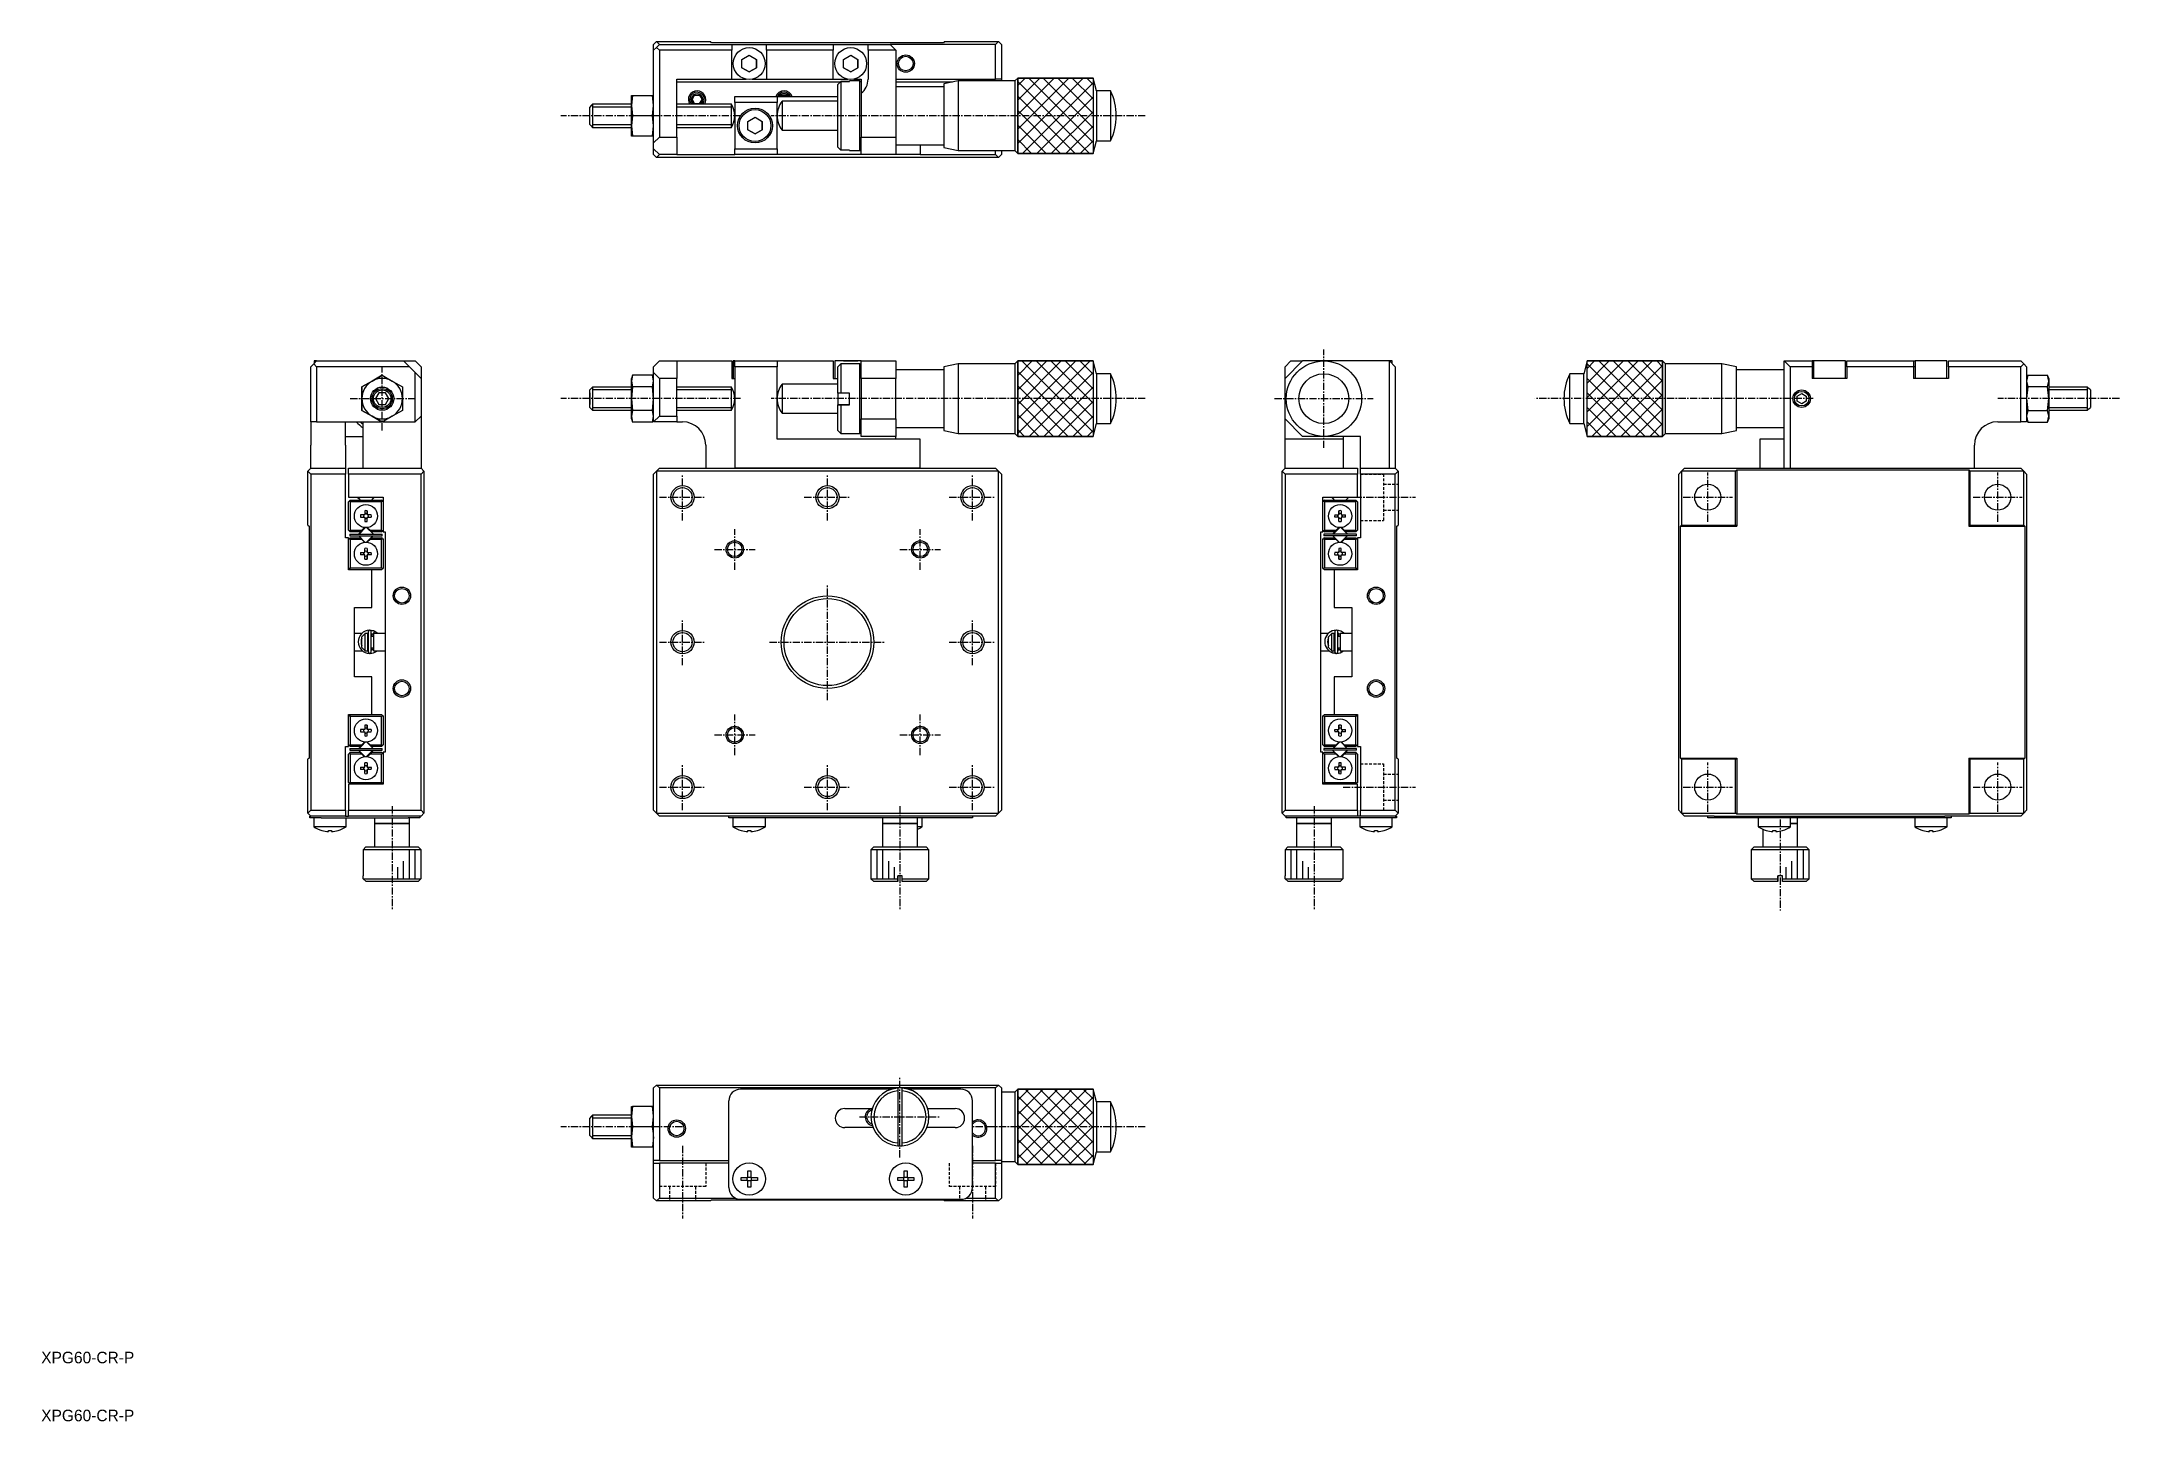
# Model space of a CAD drawing. Extents: x 10 to 368, y 10 to 248.
import ezdxf

# ---------------------------------------------------------------- set-up
doc = ezdxf.new("R2010")
doc.units = 0
doc.linetypes.add('CENTER', pattern=[2, 1.25, -0.25, 0.25, -0.25])
doc.linetypes.add('DASHED', pattern=[0.75, 0.5, -0.25])
doc.layers.get('0').update_dxf_attribs({"linetype": 'CONTINUOUS'})
doc.layers.add('CENTER', color=1, linetype='CENTER')
doc.styles.get("Standard").update_dxf_attribs({"font": 'FGP教科書体NT-M'})

msp = doc.modelspace()

# ---------------------------------------------------------------- texts
at = {"color": 7, "linetype": 'CONTINUOUS'}
for p in [(10, 20), (10, 10)]:
    msp.add_text('XPG60-CR-P', height=2, dxfattribs=at).set_placement(p)

# ---------------------------------------------------------------- linework, layer by layer
at = {"color": 7, "linetype": 'CONTINUOUS'}
for p, q in [((115.599997, 247.5), (116.099997, 248)), ((115.599997, 246.5), (115.599997, 247.5)), ((116.099997, 248), (116.599997, 247.5)), ((116.099997, 248), (125.399997, 248)), ((116.099997, 247), (116.599997, 247.5)), ((116.599997, 247.5), (129.099997, 247.5)), ((125.599997, 247.8), (125.399997, 248)), ((165.599997, 247.8), (125.599997, 247.8)), ((129.099997, 247.5), (129.099997, 246.5)), ((129.099997, 247.5), (135.099997, 247.5)), ((135.099997, 247.5), (146.599997, 247.5)), ((135.099997, 246.5), (135.099997, 247.5)), ((146.599997, 247.5), (146.599997, 246.5)), ((146.599997, 247.5), (152.599997, 247.5)), ((152.599997, 247.5), (156.399997, 247.5)), ((152.599997, 246.5), (152.599997, 247.5)), ((156.399997, 247.5), (157.399997, 246.5)), ((174.599997, 247.5), (156.399997, 247.5)), ((165.799997, 248), (165.599997, 247.8)), ((165.799997, 248), (175.099997, 248)), ((174.599997, 247.5), (175.099997, 248)), ((174.599997, 241.5), (174.599997, 247.5)), ((175.099997, 248), (175.599997, 247.5)), ((175.599997, 247.5), (175.599997, 241.5)), ((116.099997, 247), (115.599997, 246.5)), ((115.599997, 237.2), (115.599997, 246.5)), ((116.599997, 246.5), (116.099997, 247)), ((129.099997, 246.5), (116.599997, 246.5)), ((116.599997, 246.5), (116.599997, 231.5)), ((129.099997, 241.5), (129.099997, 246.5)), ((130.849996, 244.921688), (132.099996, 245.643376)), ((130.849997, 243.478312), (130.849996, 244.921688)), ((132.099996, 245.643376), (133.349996, 244.921688)), ((133.349996, 244.921688), (133.349997, 243.478312)), ((133.349997, 243.478312), (133.349996, 244.921688)), ((146.599997, 246.5), (135.099997, 246.5)), ((135.099997, 246.5), (135.099997, 241.5)), ((146.599997, 241.5), (146.599997, 246.5)), ((148.349996, 244.921688), (149.599996, 245.643376)), ((148.349997, 243.478312), (148.349996, 244.921688)), ((149.599996, 245.643376), (150.849996, 244.921688)), ((150.849996, 244.921688), (150.849997, 243.478312)), ((150.849997, 243.478312), (150.849996, 244.921688)), ((157.399997, 246.5), (152.599997, 246.5)), ((152.599997, 246.5), (152.599997, 241.5)), ((157.399997, 246.5), (157.399997, 231.5)), ((119.599997, 241.5), (129.099997, 241.5)), ((119.599997, 231.5), (119.599997, 241.5)), ((147.777005, 241), (119.599997, 241)), ((129.099997, 241.5), (131.577981, 241.5)), ((132.099997, 242.756624), (130.849997, 243.478312)), ((130.849997, 243.478312), (132.099997, 242.756624)), ((133.349997, 243.478312), (132.099997, 242.756624)), ((132.099997, 242.756624), (133.349997, 243.478312)), ((132.622012, 241.5), (135.099997, 241.5)), ((135.099997, 241.5), (146.599997, 241.5)), ((146.599997, 241.5), (149.077981, 241.5)), ((147.899997, 241.124894), (147.399997, 240.617162)), ((147.399997, 240.599049), (147.899997, 241.106781)), ((147.399997, 240.617162), (147.399997, 240.599049)), ((147.399997, 229.782838), (147.399997, 240.599049)), ((149.399997, 241.124894), (147.899997, 241.124894)), ((147.899997, 241.106781), (147.899997, 229.275106)), ((147.899997, 241.106781), (149.399997, 241.106781)), ((149.599997, 242.756624), (148.349997, 243.478312)), ((148.349997, 243.478312), (149.599997, 242.756624)), ((149.399997, 241.106781), (149.399997, 241.2)), ((151.199997, 241.2), (149.399997, 241.2)), ((150.849997, 243.478312), (149.599997, 242.756624)), ((149.599997, 242.756624), (150.849997, 243.478312)), ((150.122012, 241.5), (151.399997, 241.5)), ((151.199997, 229.2), (151.199997, 241.2)), ((151.399997, 241), (151.199997, 241.2)), ((151.399997, 241.5), (151.399997, 239.824932)), ((157.399997, 241.5), (174.599997, 241.5)), ((167.150014, 241), (157.399997, 241)), ((165.649997, 240.2), (157.399997, 240.2)), ((168.149996, 241.199996), (165.649997, 240.699997)), ((165.649997, 240.699997), (165.649997, 232.822795)), ((168.149996, 241.199996), (168.149996, 232.606685)), ((177.900001, 241.199996), (168.149996, 241.199996)), ((175.599997, 241.5), (174.599997, 241.5)), ((175.599997, 241.5), (175.599997, 241.199996)), ((178.400003, 241.699999), (177.900001, 241.199996)), ((177.900001, 241.199996), (177.900001, 232.606685)), ((178.400003, 241.699999), (191.400004, 241.699999)), ((178.400003, 228.700001), (178.400003, 241.699999)), ((191.400004, 241.699999), (191.400004, 232.390574)), ((191.989492, 239.5), (191.400004, 241.699999)), ((191.400004, 241.699999), (191.400004, 228.700001)), ((104.849996, 236.95), (104.599996, 236.7)), ((104.599997, 235.2), (104.599996, 236.7)), ((105.099996, 237.2), (104.849996, 236.95)), ((105.099996, 237.2), (105.099997, 235.2)), ((111.799977, 237.2), (105.099996, 237.2)), ((111.997069, 238.7), (111.799996, 236.95)), ((111.799996, 238.7), (111.997069, 238.7)), ((111.799996, 236.95), (111.799996, 238.7)), ((111.799996, 236.95), (111.997069, 235.2)), ((111.799997, 233.45), (111.799996, 236.95)), ((111.997069, 238.7), (115.402924, 238.7)), ((115.599996, 236.95), (115.402924, 238.7)), ((115.402924, 238.7), (115.599996, 238.7)), ((115.402924, 235.2), (115.599996, 236.95)), ((115.599997, 233.2), (115.599997, 237.2)), ((129.064098, 237.2), (119.599997, 237.2)), ((122.233971, 238), (122.666984, 238.75)), ((122.666984, 237.25), (122.233971, 238)), ((122.233971, 238), (122.666984, 237.25)), ((122.666984, 238.75), (123.533009, 238.75)), ((123.533009, 237.25), (122.666984, 237.25)), ((122.666984, 237.25), (123.533009, 237.25)), ((123.533009, 238.75), (123.966022, 238)), ((123.966022, 238), (123.533009, 237.25)), ((123.533009, 237.25), (123.966022, 238)), ((129.064098, 235.2), (129.064098, 237.200005)), ((129.064098, 235.2), (129.064098, 237.2)), ((129.599997, 237.5), (129.599997, 238.5)), ((129.599997, 238.5), (136.899997, 238.5)), ((136.899997, 237.5), (129.599997, 237.5)), ((129.599997, 237.5), (129.599997, 229.5)), ((136.899997, 238.5), (136.899997, 237.5)), ((136.899997, 238.5), (147.399997, 238.5)), ((136.899997, 229.5), (136.899997, 237.5)), ((137.522646, 238.5), (137.666984, 238.75)), ((137.666984, 238.75), (138.533009, 238.75)), ((137.777506, 237.699996), (137.777506, 234.119453)), ((147.399997, 237.699996), (137.777506, 237.699996)), ((138.533009, 238.75), (138.677347, 238.5)), ((151.399997, 239.824932), (151.399997, 239.1)), ((151.399997, 239.1), (151.399997, 231.5)), ((191.989492, 239.5), (191.989492, 233.341457)), ((194.400003, 239.5), (191.989492, 239.5)), ((194.400003, 239.5), (194.400003, 233.341457)), ((104.599997, 233.7), (104.599997, 235.2)), ((104.599997, 233.7), (104.849997, 233.45)), ((104.849997, 233.45), (105.099997, 233.2)), ((105.099997, 235.2), (105.099997, 233.2)), ((105.099997, 233.2), (111.799977, 233.2)), ((111.997069, 235.2), (111.799997, 233.45)), ((111.799997, 233.45), (111.997069, 231.7)), ((111.799997, 231.7), (111.799997, 233.45)), ((115.402924, 235.2), (111.997069, 235.2)), ((115.599997, 233.45), (115.402924, 235.2)), ((115.402924, 231.7), (115.599997, 233.45)), ((115.599997, 231.7), (115.599997, 233.2)), ((119.599997, 233.2), (129.064098, 233.2)), ((129.064098, 233.199995), (129.064098, 235.2)), ((129.064098, 233.2), (129.064098, 235.2)), ((131.849996, 232.778313), (131.849997, 234.221688)), ((131.849997, 234.221688), (133.099997, 234.943376)), ((133.099997, 234.943376), (134.349997, 234.221688)), ((134.349997, 234.221688), (134.349996, 232.778312)), ((134.349996, 232.778312), (134.349997, 234.221688)), ((137.777506, 234.119453), (137.777506, 232.700004)), ((191.989492, 233.341457), (191.989492, 230.9)), ((194.400003, 233.341457), (194.400003, 230.9)), ((111.997069, 231.7), (111.799997, 231.7)), ((115.402924, 231.7), (111.997069, 231.7)), ((115.599997, 231.7), (115.402924, 231.7)), ((115.599997, 230.5), (115.599997, 231.7)), ((115.599997, 230.5), (116.599997, 231.5)), ((115.599997, 229.5), (115.599997, 230.5)), ((116.599997, 228.5), (115.599997, 229.5)), ((115.599997, 228.5), (115.599997, 229.5)), ((116.599997, 231.5), (119.599997, 231.5)), ((119.599997, 231.5), (119.599997, 228.5)), ((129.599997, 228.5), (129.599997, 229.5)), ((129.599997, 229.5), (136.899997, 229.5)), ((133.099996, 232.056625), (131.849996, 232.778313)), ((131.849996, 232.778313), (133.099996, 232.056625)), ((134.349996, 232.778312), (133.099996, 232.056625)), ((133.099996, 232.056625), (134.349996, 232.778312)), ((136.899997, 229.5), (136.899997, 228.5)), ((137.777506, 232.700004), (147.399997, 232.700004)), ((147.899997, 229.275106), (147.399997, 229.782838)), ((151.199997, 229.2), (151.399997, 229.4)), ((151.399997, 228.5), (151.399997, 231.5)), ((151.399997, 231.5), (157.399997, 231.5)), ((157.399997, 231.5), (157.399997, 228.5)), ((157.399997, 230.2), (165.649997, 230.2)), ((161.599997, 230.2), (161.599997, 228.5)), ((165.649997, 232.822795), (165.649997, 229.700003)), ((165.649997, 229.700003), (168.149996, 229.200004)), ((168.149996, 232.606685), (168.149996, 229.200004)), ((177.900001, 232.606685), (177.900001, 229.200004)), ((178.400003, 232.390574), (178.400003, 228.700001)), ((191.400004, 228.700001), (191.989492, 230.9)), ((191.989492, 230.9), (194.400003, 230.9)), ((115.599997, 228.5), (116.099997, 228)), ((116.099997, 228), (116.599997, 228.5)), ((175.099997, 228), (116.099997, 228)), ((119.599997, 228.5), (116.599997, 228.5)), ((119.599997, 228.5), (129.599997, 228.5)), ((136.899997, 228.5), (129.599997, 228.5)), ((151.399997, 228.5), (136.899997, 228.5)), ((149.399997, 229.275106), (147.899997, 229.275106)), ((149.399997, 229.2), (149.399997, 229.275106)), ((149.399997, 229.2), (151.199997, 229.2)), ((157.399997, 228.5), (151.399997, 228.5)), ((161.599997, 228.5), (157.399997, 228.5)), ((161.599997, 228.5), (174.599997, 228.5)), ((168.149996, 229.200004), (177.900001, 229.200004)), ((174.599997, 228.5), (174.599997, 229.200004)), ((174.599997, 228.5), (175.099997, 228)), ((175.099997, 228), (175.599997, 228.5)), ((175.599997, 229.200004), (175.599997, 228.5)), ((177.900001, 229.200004), (178.400003, 228.700001)), ((191.400004, 228.700001), (178.400003, 228.700001)), ((57, 192.4), (56.5, 191.9)), ((56.5, 182.4), (56.5, 191.9)), ((57.5, 192.9), (57, 192.4)), ((57, 192.4), (57.5, 191.9)), ((57.5, 192.9), (57.05, 192.9)), ((57.05, 192.9), (57.05, 192.45)), ((57.5, 192.9), (72.5, 192.9)), ((73.5, 191.9), (57.5, 191.9)), ((57.5, 191.9), (57.5, 182.4)), ((67.05, 189.431089), (68.8, 190.441452)), ((68.8, 190.441452), (67.05, 189.431089)), ((68.8, 190.441452), (70.55, 189.431089)), ((72.5, 192.9), (74.5, 192.9)), ((73.5, 191.9), (72.5, 192.9)), ((74.5, 190.9), (73.5, 191.9)), ((75.5, 191.9), (74.5, 192.9)), ((74.5, 182.4), (74.5, 190.9)), ((75.5, 189.9), (74.5, 190.9)), ((75.5, 191.9), (75.5, 189.9)), ((111.997069, 190.441452), (111.799997, 189.431089)), ((111.997069, 190.441452), (111.799997, 189.9)), ((115.402924, 190.441452), (111.997069, 190.441452)), ((115.599997, 189.431089), (115.402924, 190.441452)), ((115.599997, 189.9), (115.402924, 190.441452)), ((115.599997, 191.9), (116.599997, 192.9)), ((115.599997, 190.9), (115.599997, 191.9)), ((116.599997, 189.9), (115.599997, 190.9)), ((115.599997, 188.4), (115.599997, 190.9)), ((116.599997, 192.9), (119.599997, 192.9)), ((119.599997, 192.9), (119.599997, 189.9)), ((119.599997, 192.9), (129.099997, 192.9)), ((129.099997, 192.9), (129.099997, 189.9)), ((129.599997, 192.9), (129.349997, 192.9)), ((129.599997, 192.9), (129.349997, 192.9)), ((129.349997, 192.9), (129.349997, 189.9)), ((129.599997, 191.9), (129.599997, 192.9)), ((129.599997, 192.9), (136.899997, 192.9)), ((136.899997, 191.9), (129.599997, 191.9)), ((129.599997, 191.9), (129.599997, 174.4)), ((136.899997, 192.9), (136.899997, 191.9)), ((136.899997, 192.9), (146.599997, 192.9)), ((136.899997, 179.4), (136.899997, 191.9)), ((146.599997, 192.9), (146.599997, 189.9)), ((151.399997, 192.9), (146.849997, 192.9)), ((151.399997, 192.9), (146.849997, 192.9)), ((146.849997, 192.9), (146.849997, 189.9)), ((147.899997, 192.4), (147.399997, 191.9)), ((147.399997, 187.350978), (147.399997, 191.9)), ((147.899997, 192.4), (147.899997, 187.34638)), ((151.199997, 192.4), (147.899997, 192.4)), ((148.349996, 192.9), (149.599996, 192.9)), ((149.599997, 192.9), (148.349997, 192.9)), ((149.599996, 192.9), (150.849996, 192.9)), ((150.849997, 192.9), (149.599997, 192.9)), ((151.199997, 186.345661), (151.199997, 192.4)), ((151.399997, 192.2), (151.199997, 192.4)), ((151.399997, 189.9), (151.399997, 192.9)), ((151.399997, 192.9), (157.399997, 192.9)), ((157.399997, 192.9), (157.399997, 189.9)), ((165.649997, 191.4), (157.399997, 191.4)), ((168.149996, 192.399996), (165.649997, 191.899997)), ((165.649997, 191.899997), (165.649997, 191.359724)), ((165.649997, 191.359724), (165.649997, 180.900003)), ((168.149996, 192.399996), (168.149996, 191.810607)), ((177.900001, 192.399996), (168.149996, 192.399996)), ((168.149996, 191.810607), (168.149996, 180.400004)), ((178.400003, 192.899999), (177.900001, 192.399996)), ((177.900001, 192.399996), (177.900001, 191.810607)), ((177.900001, 191.810607), (177.900001, 180.400004)), ((178.400003, 192.899999), (178.400003, 192.261494)), ((178.400003, 192.899999), (191.400004, 192.899999)), ((178.400003, 179.900001), (178.400003, 192.899999)), ((191.400004, 192.899999), (191.400004, 192.261494)), ((191.989492, 190.7), (191.400004, 192.899999)), ((191.400004, 192.899999), (191.400004, 179.900001)), ((191.989492, 190.7), (191.989492, 190.277604)), ((194.400003, 190.7), (191.989492, 190.7)), ((191.989492, 190.277604), (191.989492, 182.1)), ((194.400003, 190.7), (194.400003, 190.277604)), ((194.400003, 190.277604), (194.400003, 182.1)), ((225.5, 192.9), (224.5, 191.9)), ((227.5, 192.9), (224.5, 189.9)), ((224.5, 189.9), (224.5, 191.9)), ((225.5, 192.9), (227.5, 192.9)), ((231.2, 192.9), (227.5, 192.9)), ((242.5, 192.9), (231.2, 192.9)), ((242.95, 192.9), (242.5, 192.9)), ((242.95, 192.9), (242.5, 192.9)), ((242.5, 174.4), (242.5, 192.9)), ((243.5, 191.9), (242.5, 192.9)), ((242.95, 192.45), (242.95, 192.9)), ((243.5, 191.9), (243.5, 174.4)), ((273.599997, 182.1), (273.599997, 190.7)), ((276.010508, 190.7), (273.599997, 190.7)), ((276.599996, 192.899999), (276.010508, 190.7)), ((276.010508, 182.1), (276.010508, 190.7)), ((276.599996, 192.899999), (289.599997, 192.899999)), ((276.599996, 179.900001), (276.599996, 192.899999)), ((290.099999, 192.399996), (289.599997, 192.899999)), ((289.599997, 192.899999), (289.599997, 179.900001)), ((290.099999, 180.400004), (290.099999, 192.399996)), ((299.850004, 192.399996), (290.099999, 192.399996)), ((299.850004, 180.400004), (299.850004, 192.399996)), ((302.350003, 191.899997), (299.850004, 192.399996)), ((302.350003, 180.900003), (302.350003, 191.899997)), ((310.600003, 191.4), (302.350003, 191.4)), ((310.600003, 174.4), (310.600003, 192.9)), ((311.600003, 191.9), (310.600003, 192.9)), ((310.600003, 192.9), (315.400003, 192.9)), ((311.600003, 191.9), (311.600003, 174.4)), ((315.400003, 191.9), (311.600003, 191.9)), ((315.400003, 192.9), (315.400003, 191.9)), ((315.650003, 192.9), (315.400003, 192.9)), ((315.400003, 191.9), (315.400003, 189.9)), ((321.150003, 192.9), (315.650003, 192.9)), ((315.650003, 192.9), (315.650003, 189.9)), ((321.150003, 189.9), (321.150003, 192.9)), ((321.400003, 192.9), (332.900003, 192.9)), ((321.400003, 191.9), (321.400003, 192.9)), ((321.400003, 191.9), (321.400003, 189.9)), ((332.900003, 191.9), (321.400003, 191.9)), ((332.900003, 192.9), (333.150003, 192.9)), ((332.900003, 192.9), (332.900003, 191.9)), ((333.150003, 191.9), (332.900003, 191.9)), ((332.900003, 191.9), (332.900003, 189.9)), ((338.650003, 192.9), (333.150003, 192.9)), ((333.150003, 192.9), (333.150003, 189.9)), ((338.650003, 189.9), (338.650003, 192.9)), ((338.900003, 191.9), (338.900003, 192.9)), ((338.900003, 192.9), (351.400003, 192.9)), ((338.900003, 191.9), (338.900003, 189.9)), ((351.400003, 191.9), (338.900003, 191.9)), ((351.400003, 192.9), (351.900003, 192.4)), ((351.900003, 192.4), (351.400003, 191.9)), ((351.400003, 182.4), (351.400003, 191.9)), ((351.900003, 192.4), (352.400003, 191.9)), ((352.400003, 191.9), (352.400003, 188.4)), ((352.597076, 190.441452), (352.400003, 189.9)), ((352.597076, 190.441452), (352.400004, 189.431089)), ((352.597076, 190.441452), (356.002931, 190.441452)), ((356.200004, 189.431089), (356.002931, 190.441452)), ((356.200003, 189.9), (356.002931, 190.441452)), ((65.3, 188.420726), (67.05, 189.431089)), ((67.05, 189.431089), (65.3, 188.420726)), ((65.3, 186.4), (65.3, 188.420726)), ((65.3, 188.420726), (65.3, 186.4)), ((65.3, 184.379274), (65.3, 186.4)), ((65.3, 186.4), (65.3, 184.379274)), ((68.22265, 187.4), (67.645299, 186.4)), ((67.645299, 186.4), (68.22265, 185.4)), ((69.37735, 187.4), (68.22265, 187.4)), ((69.954701, 186.4), (69.37735, 187.4)), ((69.954701, 186.4), (69.37735, 187.4)), ((69.37735, 185.4), (69.954701, 186.4)), ((69.37735, 185.4), (69.954701, 186.4)), ((70.55, 189.431089), (72.3, 188.420726)), ((72.3, 188.420726), (72.3, 186.4)), ((72.3, 186.4), (72.3, 184.379274)), ((75.5, 189.9), (75.5, 183.4)), ((104.599997, 187.4), (104.599996, 186.4)), ((104.599996, 186.4), (104.599997, 185.4)), ((104.849997, 188.15), (104.599997, 187.9)), ((104.599997, 184.9), (104.599997, 187.9)), ((104.599997, 184.9), (104.599997, 187.9)), ((104.599997, 186.4), (104.599997, 187.4)), ((104.599997, 185.4), (104.599997, 186.4)), ((105.099997, 188.4), (104.849997, 188.15)), ((105.099997, 188.4), (105.099997, 184.4)), ((111.799977, 188.4), (105.099997, 188.4)), ((111.799997, 189.431089), (111.799997, 189.9)), ((111.799997, 189.431089), (111.997069, 188.420726)), ((111.799997, 186.4), (111.799997, 189.431089)), ((111.997069, 188.420726), (111.799997, 186.4)), ((111.799997, 183.368911), (111.799997, 186.4)), ((111.799997, 186.4), (111.997069, 184.379274)), ((115.402924, 188.420726), (111.997069, 188.420726)), ((115.402924, 188.420726), (115.599997, 189.431089)), ((115.599997, 186.4), (115.402924, 188.420726)), ((115.402924, 184.379274), (115.599997, 186.4)), ((115.599997, 184.4), (115.599997, 188.4)), ((116.599997, 189.9), (116.599997, 183.4)), ((119.599997, 189.9), (116.599997, 189.9)), ((119.599997, 183.4), (119.599997, 189.9)), ((129.064098, 188.4), (119.600016, 188.4)), ((129.064098, 184.399995), (129.064098, 188.400005)), ((129.064098, 184.4), (129.064098, 188.4)), ((129.099997, 189.9), (129.599997, 189.9)), ((137.777506, 188.899996), (137.777506, 188.654418)), ((147.399997, 188.899996), (137.777506, 188.899996)), ((137.777506, 188.654418), (137.777506, 183.900004)), ((146.599997, 189.9), (147.399997, 189.9)), ((147.399997, 187.351293), (147.399997, 185.360305)), ((147.899997, 187.34638), (147.399997, 187.350978)), ((149.399997, 187.34638), (147.899997, 187.34638)), ((149.399997, 185.346462), (149.399997, 187.34638)), ((151.199997, 180.4), (151.199997, 186.345661)), ((151.399997, 189.9), (151.399997, 182.9)), ((157.399997, 189.9), (151.399997, 189.9)), ((157.399997, 182.9), (157.399997, 189.9)), ((224.5, 182.9), (224.5, 189.9)), ((312.850003, 186.833013), (313.600003, 187.266025)), ((312.850003, 185.966987), (312.850003, 186.833013)), ((313.600003, 187.266025), (314.350003, 186.833013)), ((314.350003, 186.833013), (314.350003, 185.966987)), ((321.400003, 189.9), (315.400003, 189.9)), ((338.900003, 189.9), (332.900003, 189.9)), ((352.400003, 188.4), (352.400003, 184.4)), ((352.400004, 189.431089), (352.597076, 188.420726)), ((352.597076, 188.420726), (352.400004, 186.4)), ((352.400004, 186.4), (352.597076, 184.379274)), ((356.002931, 188.420726), (352.597076, 188.420726)), ((356.002931, 188.420726), (356.200004, 189.431089)), ((356.200004, 186.4), (356.002931, 188.420726)), ((356.002931, 184.379274), (356.200004, 186.4)), ((356.200003, 189.9), (356.200003, 189.431089)), ((356.200003, 189.431089), (356.200003, 186.4)), ((356.200003, 186.4), (356.200003, 183.368911)), ((362.900003, 188.4), (356.200023, 188.4)), ((362.900003, 184.4), (362.900003, 188.4)), ((363.150003, 188.15), (362.900003, 188.4)), ((363.400003, 187.9), (363.150003, 188.15)), ((363.400003, 187.9), (363.400003, 184.9)), ((67.05, 183.368911), (65.3, 184.379274)), ((65.3, 184.379274), (67.05, 183.368911)), ((68.8, 182.358548), (67.05, 183.368911)), ((67.05, 183.368911), (68.728401, 182.399886)), ((68.22265, 185.4), (69.37735, 185.4)), ((70.55, 183.368911), (68.8, 182.358548)), ((72.3, 184.379274), (70.55, 183.368911)), ((74.5, 182.4), (75.5, 183.4)), ((75.5, 183.4), (75.5, 174.4)), ((104.599997, 184.9), (104.849997, 184.65)), ((104.849997, 184.65), (105.099997, 184.4)), ((105.099997, 184.4), (111.799977, 184.4)), ((111.997069, 184.379274), (111.799997, 183.368911)), ((111.799997, 183.368911), (111.997069, 182.358548)), ((111.799997, 182.9), (111.799997, 183.368911)), ((111.799997, 182.9), (111.997069, 182.358548)), ((115.402924, 184.379274), (111.997069, 184.379274)), ((115.599997, 183.368911), (115.402924, 184.379274)), ((115.402924, 182.358548), (115.599997, 183.368911)), ((115.402924, 182.358548), (115.599997, 182.9)), ((115.599997, 182.4), (115.599997, 184.4)), ((115.599997, 182.4), (116.599997, 183.4)), ((116.599997, 183.4), (119.599997, 183.4)), ((119.599997, 183.4), (119.6, 182.4)), ((119.600016, 184.4), (129.064098, 184.4)), ((137.777506, 183.900004), (147.399997, 183.900004)), ((147.399997, 185.357986), (147.399997, 185.35106)), ((147.399997, 180.9), (147.399997, 185.35106)), ((147.399997, 185.35106), (147.899997, 185.346462)), ((147.899997, 185.346462), (147.899997, 180.4)), ((147.899997, 185.346462), (149.399997, 185.346462)), ((151.399994, 179.9), (151.399997, 182.9)), ((151.399997, 182.9), (157.399997, 182.9)), ((157.399997, 182.9), (157.399997, 179.9)), ((224.5, 179.4), (224.5, 182.9)), ((224.5, 182.9), (227.5, 179.9)), ((313.600003, 185.533975), (312.850003, 185.966987)), ((314.350003, 185.966987), (313.600003, 185.533975)), ((352.400003, 184.4), (352.400003, 182.4)), ((352.400003, 182.9), (352.597076, 182.358548)), ((352.597076, 184.379274), (352.400004, 183.368911)), ((352.400004, 183.368911), (352.597076, 182.358548)), ((352.597076, 184.379274), (356.002931, 184.379274)), ((356.200004, 183.368911), (356.002931, 184.379274)), ((356.002931, 182.358548), (356.200004, 183.368911)), ((356.002931, 182.358548), (356.200003, 182.9)), ((356.200003, 183.368911), (356.200003, 182.9)), ((356.200023, 184.4), (362.900003, 184.4)), ((362.900003, 184.4), (363.150003, 184.65)), ((363.150003, 184.65), (363.400003, 184.9)), ((57.5, 182.4), (56.5, 182.4)), ((56.5, 182.4), (56.5, 178.4)), ((57.5, 182.4), (68.728203, 182.4)), ((62.5, 178.4), (62.5, 182.4)), ((62.5, 179.9), (65.5, 179.9)), ((65.5, 174.4), (65.5, 182.4)), ((68.728401, 182.399886), (68.8, 182.358548)), ((68.871797, 182.4), (74.5, 182.4)), ((115.402924, 182.358548), (111.997069, 182.358548)), ((119.6, 182.4), (115.599997, 182.4)), ((119.6, 182.4), (120.599997, 182.4)), ((161.599997, 179.4), (136.899997, 179.4)), ((147.399997, 180.9), (147.899997, 180.4)), ((147.899997, 180.4), (151.199997, 180.4)), ((151.199997, 180.4), (151.399997, 180.6)), ((157.399997, 179.9), (151.399994, 179.9)), ((157.399997, 181.4), (165.649997, 181.4)), ((157.399997, 179.4), (157.399997, 179.9)), ((161.599997, 174.4), (161.599997, 179.4)), ((165.649997, 180.900003), (168.149996, 180.400004)), ((168.149996, 180.400004), (177.900001, 180.400004)), ((177.900001, 180.400004), (178.400003, 179.900001)), ((191.400004, 179.900001), (178.400003, 179.900001)), ((191.400004, 179.900001), (191.989492, 182.1)), ((191.989492, 182.1), (194.400003, 182.1)), ((224.5, 174.4), (224.5, 179.4)), ((234.5, 179.4), (224.5, 179.4)), ((231.2, 179.9), (227.5, 179.9)), ((237.5, 179.9), (231.2, 179.9)), ((234.5, 179.9), (234.5, 179.4)), ((234.5, 179.4), (234.5, 174.4)), ((237.5, 174.4), (237.5, 179.9)), ((273.599997, 182.1), (276.010508, 182.1)), ((276.010508, 182.1), (276.599996, 179.900001)), ((289.599997, 179.900001), (276.599996, 179.900001)), ((289.599997, 179.900001), (290.099999, 180.400004)), ((290.099999, 180.400004), (299.850004, 180.400004)), ((299.850004, 180.400004), (302.350003, 180.900003)), ((302.350003, 181.4), (310.600003, 181.4)), ((306.400003, 179.4), (306.400003, 174.4)), ((310.600003, 179.4), (306.400003, 179.4)), ((347.400003, 182.4), (351.400003, 182.4)), ((352.400003, 182.4), (351.400003, 182.4)), ((352.597076, 182.358548), (356.002931, 182.358548)), ((56.5, 174.4), (56.5, 178.4)), ((62.5, 178.4), (62.5, 174.4)), ((124.599997, 178.4), (124.599997, 174.4)), ((343.400003, 174.4), (343.400003, 178.4)), ((56, 173.9), (56.5, 174.4)), ((56, 164.6), (56, 173.9)), ((56.5, 173.4), (56, 173.9)), ((56.5, 174.4), (62.5, 174.4)), ((56.5, 173.4), (56.5, 115.4)), ((62.5, 173.4), (56.5, 173.4)), ((62.5, 174.4), (62.5, 173.4)), ((62.5, 162.4), (62.5, 173.4)), ((63, 174.4), (75.5, 174.4)), ((63, 173.4), (63, 174.4)), ((63, 173.4), (63, 169.4)), ((75.5, 173.4), (63, 173.4)), ((76, 173.9), (75.5, 174.4)), ((75.5, 173.4), (76, 173.9)), ((75.5, 115.4), (75.5, 173.4)), ((76, 173.9), (76, 114.9)), ((115.599997, 173.4), (116.099997, 173.9)), ((115.599997, 115.4), (115.599997, 173.4)), ((116.099997, 173.9), (116.599997, 174.4)), ((116.099997, 173.9), (116.099997, 114.9)), ((175.099997, 173.9), (116.099997, 173.9)), ((116.599997, 174.4), (129.599997, 174.4)), ((161.599997, 174.4), (129.599997, 174.4)), ((129.599997, 174.4), (161.599997, 174.4)), ((161.599997, 174.4), (174.599997, 174.4)), ((174.599997, 174.4), (175.099997, 173.9)), ((175.099997, 114.9), (175.099997, 173.9)), ((175.099997, 173.9), (175.599997, 173.4)), ((175.599997, 173.4), (175.599997, 115.4)), ((224.5, 174.4), (224, 173.9)), ((224, 173.9), (224.5, 173.4)), ((224, 114.9), (224, 173.9)), ((224.5, 174.4), (237, 174.4)), ((237, 173.4), (224.5, 173.4)), ((224.5, 173.4), (224.5, 115.4)), ((237, 174.4), (237, 173.4)), ((237, 169.4), (237, 173.4)), ((237.5, 174.4), (243.5, 174.4)), ((237.5, 173.4), (237.5, 174.4)), ((237.5, 173.4), (237.5, 162.4)), ((243.5, 173.4), (237.5, 173.4)), ((243.5, 174.4), (244, 173.9)), ((244, 173.9), (243.5, 173.4)), ((243.5, 115.4), (243.5, 173.4)), ((244, 173.9), (244, 164.6)), ((292.900003, 173.9), (292.400003, 173.4)), ((292.400003, 115.4), (292.400003, 173.4)), ((293.400003, 174.4), (292.900003, 173.9)), ((302.200003, 173.9), (292.900003, 173.9)), ((292.900003, 173.9), (292.900003, 164.6)), ((293.400003, 174.4), (311.600003, 174.4)), ((302.200003, 173.9), (302.400003, 174.1)), ((302.200003, 164.6), (302.200003, 173.9)), ((302.400003, 174.1), (342.400003, 174.1)), ((302.400003, 174.1), (302.400003, 164.4)), ((311.600003, 174.4), (343.400003, 174.4)), ((311.600003, 174.4), (343.400003, 174.4)), ((342.400003, 174.1), (342.600003, 173.9)), ((342.400003, 174.1), (342.400003, 164.4)), ((351.900003, 173.9), (342.600003, 173.9)), ((342.600003, 173.9), (342.600003, 164.6)), ((343.400003, 174.4), (351.400003, 174.4)), ((351.900003, 173.9), (351.400003, 174.4)), ((351.900003, 164.6), (351.900003, 173.9)), ((352.400003, 173.4), (351.900003, 173.9)), ((352.400003, 173.4), (352.400003, 115.4)), ((63, 169.4), (69, 169.4)), ((63, 168.6), (63.15, 168.75)), ((63, 163.7), (63, 168.6)), ((63.3, 168.9), (63.15, 168.75)), ((63.15, 168.75), (63.3, 168.6)), ((63.3, 168.9), (68.7, 168.9)), ((63.3, 168.6), (63.3, 163.7)), ((68.7, 168.6), (63.3, 168.6)), ((64.5, 169.4), (64.75, 169.15)), ((64.75, 169.15), (65, 168.9)), ((67, 168.9), (67.25, 169.15)), ((67.25, 169.15), (67.5, 169.4)), ((68.85, 168.75), (68.7, 168.9)), ((68.7, 168.6), (68.85, 168.75)), ((68.7, 163.7), (68.7, 168.6)), ((68.85, 168.75), (69, 168.6)), ((69, 169.4), (69, 163.4)), ((231, 169.4), (237, 169.4)), ((231, 163.4), (231, 169.4)), ((231, 168.6), (231.15, 168.75)), ((231.3, 168.9), (231.15, 168.75)), ((231.15, 168.75), (231.3, 168.6)), ((231.3, 168.9), (236.7, 168.9)), ((231.3, 168.6), (231.3, 163.7)), ((236.7, 168.6), (231.3, 168.6)), ((232.5, 169.4), (232.75, 169.15)), ((232.75, 169.15), (233, 168.9)), ((235, 168.9), (235.25, 169.15)), ((235.25, 169.15), (235.5, 169.4)), ((236.85, 168.75), (236.7, 168.9)), ((236.7, 168.6), (236.85, 168.75)), ((236.7, 163.7), (236.7, 168.6)), ((236.85, 168.75), (237, 168.6)), ((237, 168.6), (237, 163.7)), ((65.8, 166.35), (65.071291, 166.35)), ((65.071291, 165.95), (65.8, 165.95)), ((65.8, 167.078709), (65.8, 166.35)), ((65.8, 165.95), (65.8, 165.221291)), ((66.2, 166.35), (66.2, 167.078709)), ((66.2, 167.078709), (66.2, 166.536392)), ((66.2, 166.536392), (66.2, 166.35)), ((66.928709, 166.35), (66.2, 166.35)), ((66.2, 165.221291), (66.2, 165.95)), ((66.2, 165.95), (66.928709, 165.95)), ((66.2, 165.95), (66.2, 165.763608)), ((66.2, 165.221291), (66.2, 165.763608)), ((233.071291, 166.35), (233.8, 166.35)), ((233.8, 165.95), (233.071291, 165.95)), ((233.8, 166.35), (233.8, 167.078709)), ((233.8, 167.078709), (233.8, 166.536392)), ((233.8, 166.536392), (233.8, 166.35)), ((233.8, 165.221291), (233.8, 165.95)), ((233.8, 165.95), (233.8, 165.763608)), ((233.8, 165.221291), (233.8, 165.763608)), ((234.2, 167.078709), (234.2, 166.35)), ((234.2, 166.35), (234.928709, 166.35)), ((234.928709, 165.95), (234.2, 165.95)), ((234.2, 165.95), (234.2, 165.221291)), ((56, 164.6), (56.2, 164.4)), ((56.2, 164.4), (56.2, 124.4)), ((63, 162.4), (62.5, 162.4)), ((63.15, 163.55), (63, 163.7)), ((63, 156.9), (63, 162.4)), ((63, 162.1), (63.15, 162.25)), ((63.3, 163.7), (63.15, 163.55)), ((63.15, 163.55), (63.3, 163.4)), ((63.3, 162.4), (63.15, 162.25)), ((63.15, 162.25), (63.3, 162.1)), ((63.2, 163.05), (68.8, 163.05)), ((63.2, 163.05), (63.2, 162.75)), ((63.2, 162.75), (68.8, 162.75)), ((63.3, 163.7), (65.297398, 163.7)), ((64.997398, 163.4), (63.3, 163.4)), ((63.3, 162.4), (64.997398, 162.4)), ((63.3, 162.1), (63.3, 157.2)), ((65.297398, 162.1), (63.3, 162.1)), ((65.823223, 164.137437), (64.762563, 163.076777)), ((64.762563, 162.723223), (65.823223, 161.662563)), ((64.806497, 163.05), (65.893934, 164.137437)), ((64.997398, 163.4), (65.297398, 163.7)), ((65.297398, 162.1), (64.997398, 162.4)), ((65.297398, 163.7), (65.761651, 164.164253)), ((65.761651, 161.635747), (65.297398, 162.1)), ((66.671751, 162.228249), (66.106066, 161.662563)), ((67.237437, 163.076777), (66.176777, 164.137437)), ((66.176777, 161.662563), (67.237437, 162.723223)), ((66.238349, 164.164253), (66.702602, 163.7)), ((66.702602, 162.1), (66.238349, 161.635747)), ((67.193503, 162.75), (66.671751, 162.228249)), ((66.702602, 163.7), (68.7, 163.7)), ((66.702602, 163.7), (67.002602, 163.4)), ((67.002602, 162.4), (66.702602, 162.1)), ((68.7, 162.1), (66.702602, 162.1)), ((68.7, 163.4), (67.002602, 163.4)), ((67.002602, 162.4), (68.7, 162.4)), ((68.85, 163.55), (68.7, 163.7)), ((68.7, 163.4), (68.85, 163.55)), ((68.85, 162.25), (68.7, 162.4)), ((68.7, 162.1), (68.85, 162.25)), ((68.7, 157.2), (68.7, 162.1)), ((68.8, 162.75), (68.8, 163.05)), ((69, 163.7), (68.85, 163.55)), ((68.85, 162.25), (69, 162.1)), ((69, 163.4), (69.3, 163.4)), ((69, 162.1), (69, 157.2)), ((69.3, 163.4), (69.3, 125.4)), ((230.7, 163.4), (231, 163.4)), ((230.7, 125.4), (230.7, 163.4)), ((231.15, 163.55), (231, 163.7)), ((231, 162.1), (231.15, 162.25)), ((231, 157.2), (231, 162.1)), ((231.3, 163.7), (231.15, 163.55)), ((231.15, 163.55), (231.3, 163.4)), ((231.3, 162.4), (231.15, 162.25)), ((231.15, 162.25), (231.3, 162.1)), ((236.8, 163.05), (231.2, 163.05)), ((231.2, 163.05), (231.2, 162.75)), ((236.8, 162.75), (231.2, 162.75)), ((231.3, 163.7), (233.297398, 163.7)), ((232.997398, 163.4), (231.3, 163.4)), ((231.3, 162.4), (232.997398, 162.4)), ((231.3, 162.1), (231.3, 157.2)), ((233.297398, 162.1), (231.3, 162.1)), ((233.823223, 164.137437), (232.762563, 163.076777)), ((232.762563, 162.723223), (233.823223, 161.662563)), ((232.806497, 163.05), (233.893934, 164.137437)), ((232.997398, 163.4), (233.297398, 163.7)), ((233.297398, 162.1), (232.997398, 162.4)), ((233.297398, 163.7), (233.761651, 164.164253)), ((233.761651, 161.635747), (233.297398, 162.1)), ((234.671751, 162.228249), (234.106066, 161.662563)), ((235.237437, 163.076777), (234.176777, 164.137437)), ((234.176777, 161.662563), (235.237437, 162.723223)), ((234.238349, 164.164253), (234.702602, 163.7)), ((234.702602, 162.1), (234.238349, 161.635747)), ((235.193503, 162.75), (234.671751, 162.228249)), ((234.702602, 163.7), (236.7, 163.7)), ((234.702602, 163.7), (235.002602, 163.4)), ((235.002602, 162.4), (234.702602, 162.1)), ((236.7, 162.1), (234.702602, 162.1)), ((236.7, 163.4), (235.002602, 163.4)), ((235.002602, 162.4), (236.7, 162.4)), ((236.85, 163.55), (236.7, 163.7)), ((236.7, 163.4), (236.85, 163.55)), ((236.85, 162.25), (236.7, 162.4)), ((236.7, 162.1), (236.85, 162.25)), ((236.7, 157.2), (236.7, 162.1)), ((236.8, 162.75), (236.8, 163.05)), ((237, 163.7), (236.85, 163.55)), ((236.85, 162.25), (237, 162.1)), ((237, 162.4), (237, 156.9)), ((237.5, 162.4), (237, 162.4)), ((243.8, 164.4), (244, 164.6)), ((243.8, 124.4), (243.8, 164.4)), ((292.700003, 164.4), (292.900003, 164.6)), ((292.700003, 124.4), (292.700003, 164.4)), ((292.700003, 164.4), (302.400003, 164.4)), ((292.900003, 164.6), (302.200003, 164.6)), ((302.400003, 164.4), (302.200003, 164.6)), ((342.400003, 164.4), (342.600003, 164.6)), ((342.400003, 164.4), (352.100003, 164.4)), ((342.600003, 164.6), (351.900003, 164.6)), ((351.900003, 164.6), (352.100003, 164.4)), ((352.100003, 164.4), (352.100003, 124.4)), ((65.071291, 159.85), (65.8, 159.85)), ((65.8, 159.45), (65.071291, 159.45)), ((65.8, 159.85), (65.8, 160.578709)), ((65.8, 158.721291), (65.8, 159.45)), ((66.2, 160.578709), (66.2, 159.85)), ((66.2, 160.578709), (66.2, 160.036392)), ((66.2, 159.85), (66.2, 160.036392)), ((66.2, 159.85), (66.928709, 159.85)), ((66.2, 159.45), (66.2, 158.721291)), ((66.928709, 159.45), (66.2, 159.45)), ((66.2, 159.263608), (66.2, 159.45)), ((66.2, 158.721291), (66.2, 159.263608)), ((233.8, 159.85), (233.071291, 159.85)), ((233.071291, 159.45), (233.8, 159.45)), ((233.8, 160.578709), (233.8, 159.85)), ((233.8, 160.578709), (233.8, 160.036392)), ((233.8, 159.85), (233.8, 160.036392)), ((233.8, 159.45), (233.8, 158.721291)), ((233.8, 159.263608), (233.8, 159.45)), ((233.8, 158.721291), (233.8, 159.263608)), ((234.2, 159.85), (234.2, 160.578709)), ((234.928709, 159.85), (234.2, 159.85)), ((234.2, 159.45), (234.928709, 159.45)), ((234.2, 158.721291), (234.2, 159.45)), ((63.15, 157.05), (63, 157.2)), ((67, 156.9), (63, 156.9)), ((63.3, 157.2), (63.15, 157.05)), ((63.15, 157.05), (63.3, 156.9)), ((63.3, 157.2), (68.7, 157.2)), ((68.7, 156.9), (67, 156.9)), ((67, 150.4), (67, 156.9)), ((68.85, 157.05), (68.7, 157.2)), ((68.7, 156.9), (68.85, 157.05)), ((69, 157.2), (68.85, 157.05)), ((231.15, 157.05), (231, 157.2)), ((231.3, 157.2), (231.15, 157.05)), ((231.15, 157.05), (231.3, 156.9)), ((231.3, 157.2), (236.7, 157.2)), ((233, 156.9), (231.3, 156.9)), ((233, 156.9), (233, 150.4)), ((237, 156.9), (233, 156.9)), ((236.85, 157.05), (236.7, 157.2)), ((236.7, 156.9), (236.85, 157.05)), ((237, 157.2), (236.85, 157.05)), ((64, 150.4), (67, 150.4)), ((64, 145.475), (64, 150.4)), ((233, 150.4), (236, 150.4)), ((236, 150.4), (236, 145.475)), ((65.270382, 145.9), (64, 145.9)), ((64, 143.325), (64, 145.475)), ((65.3, 145.316515), (65.8, 145.845683)), ((65.3, 143.483485), (65.3, 145.316515)), ((65.8, 142.954317), (65.3, 143.483485)), ((65.8, 145.9), (65.8, 145.845683)), ((66.3, 145.9), (65.8, 145.9)), ((65.8, 145.845683), (65.8, 142.954317)), ((66.241141, 145.900394), (66.402346, 145.937053)), ((66.3, 142.9), (66.3, 145.9)), ((66.402374, 145.4), (66.3, 145.4)), ((66.402374, 145.4), (66.3, 145.4)), ((66.3, 143.4), (66.402374, 143.4)), ((66.3, 143.4), (66.402374, 143.4)), ((66.402374, 146.206982), (66.402374, 142.706982)), ((67.446236, 146.291451), (66.68188, 146.45547)), ((66.899711, 146.312399), (66.881943, 146.305827)), ((66.934904, 146.323928), (66.899711, 146.312399)), ((66.902374, 142.706982), (66.902374, 146.206982)), ((66.902374, 145.605135), (66.902643, 145.616718)), ((67.3, 145.4), (66.902374, 145.4)), ((67, 145.4), (66.902374, 145.4)), ((66.902374, 143.4), (67.3, 143.4)), ((66.902374, 143.4), (67, 143.4)), ((66.902643, 145.616718), (66.903499, 145.628915)), ((66.903499, 145.628915), (66.904939, 145.641056)), ((66.904939, 145.641056), (66.90696, 145.653113)), ((66.90696, 145.653113), (66.909559, 145.665058)), ((66.909559, 145.665058), (66.91273, 145.676865)), ((66.91273, 145.676865), (66.916467, 145.688506)), ((66.916467, 145.688506), (66.920762, 145.699956)), ((66.920762, 145.699956), (66.925606, 145.711186)), ((66.925606, 145.711186), (66.930991, 145.722172)), ((66.930991, 145.722172), (66.936904, 145.732887)), ((66.970619, 146.333686), (66.934904, 146.323928)), ((66.936904, 145.732887), (66.943335, 145.743306)), ((66.943335, 145.743306), (66.950271, 145.753404)), ((66.950271, 145.753404), (66.957696, 145.763155)), ((66.957696, 145.763155), (66.965597, 145.772536)), ((66.965597, 145.772536), (66.973956, 145.781521)), ((67.006768, 146.341648), (66.970619, 146.333686)), ((66.973956, 145.781521), (66.982755, 145.790089)), ((66.982755, 145.790089), (66.991976, 145.798216)), ((66.991976, 145.798216), (67.001598, 145.80588)), ((67, 145.80487), (67, 145.4)), ((67, 143.4), (67, 143.109102)), ((67.001598, 145.80588), (67.011599, 145.81306)), ((67.043264, 146.347796), (67.006768, 146.341648)), ((67.011599, 145.81306), (67.021957, 145.819736)), ((67.021957, 145.819736), (67.032648, 145.825887)), ((67.032648, 145.825887), (67.043646, 145.831496)), ((67.080016, 146.352115), (67.043264, 146.347796)), ((67.043646, 145.831496), (67.054925, 145.836546)), ((67.054925, 145.836546), (67.066455, 145.84102)), ((67.066455, 145.84102), (67.078209, 145.844904)), ((67.078209, 145.844904), (67.090157, 145.848185)), ((67.116936, 146.354594), (67.080016, 146.352115)), ((67.090157, 145.848185), (67.102266, 145.850853)), ((67.102266, 145.850853), (67.114505, 145.852897)), ((67.114505, 145.852897), (67.12684, 145.85431)), ((67.153933, 146.355227), (67.116936, 146.354594)), ((67.12684, 145.85431), (67.139239, 145.855086)), ((67.139239, 145.855086), (67.151666, 145.855223)), ((67.151666, 145.855223), (67.164089, 145.854719)), ((67.190917, 146.354012), (67.153933, 146.355227)), ((67.164089, 145.854719), (67.176471, 145.853575)), ((67.176471, 145.853575), (67.18878, 145.851794)), ((67.18878, 145.851794), (67.20098, 145.849381)), ((67.227797, 146.350952), (67.190917, 146.354012)), ((67.20098, 145.849381), (67.213038, 145.846343)), ((67.213038, 145.846343), (67.224921, 145.842691)), ((67.224921, 145.842691), (67.236597, 145.838436)), ((67.264483, 146.346055), (67.227797, 146.350952)), ((67.236597, 145.838436), (67.243226, 145.835712)), ((67.243737, 145.836703), (67.300106, 145.811117)), ((67.247688, 145.836027), (67.244763, 145.835386)), ((67.251192, 145.838083), (67.247688, 145.836027)), ((67.255254, 145.84154), (67.251192, 145.838083)), ((67.304354, 145.897093), (67.252833, 145.832767)), ((67.259849, 145.846379), (67.255254, 145.84154)), ((67.264947, 145.852569), (67.259849, 145.846379)), ((67.300885, 146.339331), (67.264483, 146.346055)), ((67.270519, 145.860071), (67.264947, 145.852569)), ((67.27653, 145.868841), (67.270519, 145.860071)), ((67.282942, 145.878823), (67.27653, 145.868841)), ((67.289715, 145.889956), (67.282942, 145.878823)), ((67.29681, 145.902171), (67.289715, 145.889956)), ((67.30418, 145.915394), (67.29681, 145.902171)), ((67.3, 145.9), (67.3, 142.9)), ((69.3, 145.9), (67.3, 145.9)), ((67.336915, 146.330796), (67.300885, 146.339331)), ((67.311782, 145.929542), (67.30418, 145.915394)), ((67.448678, 146.290408), (67.304354, 145.897093)), ((67.319568, 145.944528), (67.311782, 145.929542)), ((67.32749, 145.96026), (67.319568, 145.944528)), ((67.335499, 145.976642), (67.32749, 145.96026)), ((67.343546, 145.993571), (67.335499, 145.976642)), ((67.372483, 146.320471), (67.336915, 146.330796)), ((67.351582, 146.010944), (67.343546, 145.993571)), ((67.359556, 146.028653), (67.351582, 146.010944)), ((67.36742, 146.04659), (67.359556, 146.028653)), ((67.375125, 146.064643), (67.36742, 146.04659)), ((67.4075, 146.308381), (67.372483, 146.320471)), ((67.382624, 146.082702), (67.375125, 146.064643)), ((67.38987, 146.100655), (67.382624, 146.082702)), ((67.396819, 146.118391), (67.38987, 146.100655)), ((67.403428, 146.135802), (67.396819, 146.118391)), ((67.409656, 146.152779), (67.403428, 146.135802)), ((67.440082, 146.295328), (67.4075, 146.308381)), ((67.415464, 146.169218), (67.409656, 146.152779)), ((67.420818, 146.185017), (67.415464, 146.169218)), ((67.425683, 146.20008), (67.420818, 146.185017)), ((67.430031, 146.214313), (67.425683, 146.20008)), ((67.433834, 146.227629), (67.430031, 146.214313)), ((67.437068, 146.239946), (67.433834, 146.227629)), ((67.439714, 146.251187), (67.437068, 146.239946)), ((67.438544, 146.295654), (67.440872, 146.294876)), ((68.035298, 145.900007), (67.43957, 146.294337)), ((67.441755, 146.261283), (67.439714, 146.251187)), ((67.440872, 146.294876), (67.442588, 146.292683)), ((67.44318, 146.270173), (67.441755, 146.261283)), ((67.442588, 146.292683), (67.443681, 146.289091)), ((67.443978, 146.2778), (67.44318, 146.270173)), ((67.443681, 146.289091), (67.444145, 146.284119)), ((67.444145, 146.284119), (67.443978, 146.2778)), ((67.521154, 146.257187), (67.446236, 146.291451)), ((231.965512, 145.9), (230.7, 145.9)), ((232, 145.316515), (232.5, 145.845683)), ((232, 143.483485), (232, 145.316515)), ((232.5, 142.954317), (232, 143.483485)), ((232.5, 145.9), (232.5, 145.845683)), ((233, 145.9), (232.5, 145.9)), ((232.5, 145.845683), (232.5, 142.954317)), ((232.619726, 146.31795), (232.559918, 146.295328)), ((232.936083, 145.900326), (233.097616, 145.937079)), ((233, 142.9), (233, 145.9)), ((233.097626, 145.4), (233, 145.4)), ((233.097626, 145.4), (233, 145.4)), ((233, 143.4), (233.097626, 143.4)), ((233, 143.4), (233.097626, 143.4)), ((233.000039, 145.804631), (233.097626, 145.605135)), ((233.097626, 146.206982), (233.097626, 142.706982)), ((233.597626, 142.706982), (233.597626, 146.206982)), ((233.7, 145.4), (233.597626, 145.4)), ((234, 145.4), (233.597626, 145.4)), ((233.597626, 143.4), (233.7, 143.4)), ((233.597626, 143.4), (234, 143.4)), ((233.597642, 145.936807), (234.00002, 145.8089)), ((233.7, 145.9), (233.7, 145.4)), ((233.759048, 145.9), (233.7, 145.9)), ((233.7, 143.4), (233.7, 142.998367)), ((234, 145.9), (234, 142.9)), ((236, 145.9), (234, 145.9)), ((236, 145.475), (236, 143.325)), ((64, 138.4), (64, 143.325)), ((64, 142.9), (65.399921, 142.9)), ((65.8, 142.954317), (65.8, 142.9)), ((65.8, 142.9), (66.3, 142.9)), ((66.402359, 142.977158), (66.2999, 142.998105)), ((66.902424, 143.303926), (66.902374, 143.308829)), ((67.300109, 143.103108), (66.902383, 142.976886)), ((66.902959, 143.291707), (66.902424, 143.303926)), ((66.904081, 143.279524), (66.902959, 143.291707)), ((66.905788, 143.267405), (66.904081, 143.279524)), ((66.908077, 143.255378), (66.905788, 143.267405)), ((66.910944, 143.24347), (66.908077, 143.255378)), ((66.914384, 143.231709), (66.910944, 143.24347)), ((66.91839, 143.220122), (66.914384, 143.231709)), ((66.922956, 143.208736), (66.91839, 143.220122)), ((66.928073, 143.197578), (66.922956, 143.208736)), ((66.93373, 143.186675), (66.928073, 143.197578)), ((66.939917, 143.176054), (66.93373, 143.186675)), ((66.946622, 143.165741), (66.939917, 143.176054)), ((66.953831, 143.155762), (66.946622, 143.165741)), ((66.961529, 143.146142), (66.953831, 143.155762)), ((66.969699, 143.136908), (66.961529, 143.146142)), ((66.978326, 143.128082), (66.969699, 143.136908)), ((66.987388, 143.11969), (66.978326, 143.128082)), ((66.996866, 143.111755), (66.987388, 143.11969)), ((67.006739, 143.104299), (66.996866, 143.111755)), ((67.016983, 143.097343), (67.006739, 143.104299)), ((67.027572, 143.090909), (67.016983, 143.097343)), ((67.038483, 143.085015), (67.027572, 143.090909)), ((67.049686, 143.079679), (67.038483, 143.085015)), ((67.061153, 143.074918), (67.049686, 143.079679)), ((67.072855, 143.070748), (67.061153, 143.074918)), ((67.08476, 143.06718), (67.072855, 143.070748)), ((67.096837, 143.064228), (67.08476, 143.06718)), ((67.109052, 143.061899), (67.096837, 143.064228)), ((67.121372, 143.060202), (67.109052, 143.061899)), ((67.133763, 143.059142), (67.121372, 143.060202)), ((67.146191, 143.058723), (67.133763, 143.059142)), ((67.158621, 143.058944), (67.146191, 143.058723)), ((67.171019, 143.059806), (67.158621, 143.058944)), ((67.183351, 143.061305), (67.171019, 143.059806)), ((67.195582, 143.063436), (67.183351, 143.061305)), ((67.20768, 143.06619), (67.195582, 143.063436)), ((67.219611, 143.069559), (67.20768, 143.06619)), ((67.231346, 143.073531), (67.219611, 143.069559)), ((67.243226, 143.078253), (67.231346, 143.073531)), ((67.244763, 143.078578), (67.241475, 143.076886)), ((67.3, 142.9), (69.3, 142.9)), ((67.376931, 142.594921), (67.377937, 142.595249)), ((67.377937, 142.595249), (67.379001, 142.595596)), ((67.379001, 142.595596), (67.380503, 142.596091)), ((67.380503, 142.596091), (67.381513, 142.596425)), ((67.381513, 142.596425), (67.382945, 142.596901)), ((67.382945, 142.596901), (67.384737, 142.597502)), ((67.384737, 142.597502), (67.387381, 142.598398)), ((67.387381, 142.598398), (67.390029, 142.599307)), ((67.390029, 142.599307), (67.394932, 142.601018)), ((67.394932, 142.601018), (67.440082, 142.618636)), ((67.436079, 142.61875), (67.438544, 142.618311)), ((67.438544, 142.618311), (67.438212, 142.619101)), ((67.440082, 142.618636), (67.438544, 142.618311)), ((230.7, 142.9), (232.09524, 142.9)), ((232.478625, 142.656885), (232.557572, 142.620874)), ((232.5, 142.954317), (232.5, 142.9)), ((232.5, 142.9), (233, 142.9)), ((232.551078, 142.623583), (232.638767, 142.906774)), ((232.556057, 142.636656), (232.555861, 142.629621)), ((232.555861, 142.629621), (232.556443, 142.624247)), ((232.557031, 142.645299), (232.556057, 142.636656)), ((232.556443, 142.624247), (232.557799, 142.620577)), ((232.558773, 142.655485), (232.557031, 142.645299)), ((232.557799, 142.620577), (232.559918, 142.618636)), ((232.561272, 142.667136), (232.558773, 142.655485)), ((232.559918, 142.618636), (232.5925, 142.605584)), ((232.564508, 142.680165), (232.561272, 142.667136)), ((232.568456, 142.694471), (232.564508, 142.680165)), ((232.573087, 142.709946), (232.568456, 142.694471)), ((232.578366, 142.726473), (232.573087, 142.709946)), ((232.584252, 142.743927), (232.578366, 142.726473)), ((232.590701, 142.762174), (232.584252, 142.743927)), ((232.597663, 142.781076), (232.590701, 142.762174)), ((232.5925, 142.605584), (232.627517, 142.593493)), ((232.605086, 142.80049), (232.597663, 142.781076)), ((232.612914, 142.820268), (232.605086, 142.80049)), ((232.621086, 142.84026), (232.612914, 142.820268)), ((232.615622, 142.597022), (233.318087, 142.458496)), ((232.629542, 142.860314), (232.621086, 142.84026)), ((232.627517, 142.593493), (232.663085, 142.583168)), ((232.638216, 142.880278), (232.629542, 142.860314)), ((232.647043, 142.9), (232.638216, 142.880278)), ((232.663085, 142.583168), (232.699115, 142.574634)), ((232.699115, 142.574634), (232.735517, 142.56791)), ((232.735517, 142.56791), (232.772203, 142.563012)), ((232.772203, 142.563012), (232.809083, 142.559953)), ((232.809083, 142.559953), (232.846067, 142.558738)), ((232.846067, 142.558738), (232.883064, 142.559371)), ((232.883064, 142.559371), (232.919984, 142.56185)), ((232.919984, 142.56185), (232.956736, 142.566169)), ((232.956736, 142.566169), (232.993232, 142.572317)), ((232.993232, 142.572317), (233.029381, 142.580279)), ((233.097626, 143.308829), (233.000025, 143.109323)), ((233.029381, 142.580279), (233.065096, 142.590037)), ((233.065096, 142.590037), (233.100289, 142.601566)), ((233.100289, 142.601566), (233.118057, 142.608138)), ((234.000013, 143.105314), (233.597653, 142.976912)), ((234, 142.9), (236, 142.9)), ((236, 143.325), (236, 138.4)), ((67, 138.4), (64, 138.4)), ((67, 131.9), (67, 138.4)), ((233, 138.4), (233, 131.9)), ((236, 138.4), (233, 138.4)), ((63, 131.9), (67, 131.9)), ((63, 126.4), (63, 131.9)), ((63, 131.6), (63.15, 131.75)), ((63.3, 131.9), (63.15, 131.75)), ((63.15, 131.75), (63.3, 131.6)), ((63.3, 131.6), (63.3, 126.7)), ((68.7, 131.6), (63.3, 131.6)), ((65.8, 129.35), (65.071291, 129.35)), ((65.8, 130.078709), (65.8, 129.35)), ((66.2, 129.35), (66.2, 130.078709)), ((66.2, 130.078709), (66.2, 129.536392)), ((66.2, 129.536392), (66.2, 129.35)), ((66.928709, 129.35), (66.2, 129.35)), ((67, 131.9), (68.7, 131.9)), ((68.85, 131.75), (68.7, 131.9)), ((68.7, 131.6), (68.85, 131.75)), ((68.7, 126.7), (68.7, 131.6)), ((68.85, 131.75), (69, 131.6)), ((69, 131.6), (69, 126.7)), ((231, 131.6), (231.15, 131.75)), ((231, 126.7), (231, 131.6)), ((231.3, 131.9), (231.15, 131.75)), ((231.15, 131.75), (231.3, 131.6)), ((231.3, 131.9), (233, 131.9)), ((231.3, 131.6), (231.3, 126.7)), ((236.7, 131.6), (231.3, 131.6)), ((233, 131.9), (237, 131.9)), ((233.071291, 129.35), (233.8, 129.35)), ((233.8, 129.35), (233.8, 130.078709)), ((233.8, 130.078709), (233.8, 129.536392)), ((233.8, 129.536392), (233.8, 129.35)), ((234.2, 130.078709), (234.2, 129.35)), ((234.2, 129.35), (234.928709, 129.35)), ((236.85, 131.75), (236.7, 131.9)), ((236.7, 131.6), (236.85, 131.75)), ((236.7, 126.7), (236.7, 131.6)), ((236.85, 131.75), (237, 131.6)), ((237, 131.9), (237, 126.4)), ((62.5, 126.4), (63, 126.4)), ((62.5, 115.4), (62.5, 126.4)), ((63.15, 126.55), (63, 126.7)), ((63.3, 126.7), (63.15, 126.55)), ((63.15, 126.55), (63.3, 126.4)), ((63.2, 126.05), (68.8, 126.05)), ((63.2, 126.05), (63.2, 125.75)), ((63.2, 125.75), (68.8, 125.75)), ((63.3, 126.7), (65.297398, 126.7)), ((64.997398, 126.4), (63.3, 126.4)), ((65.823223, 127.137437), (64.762563, 126.076777)), ((64.762563, 125.723223), (65.823223, 124.662563)), ((64.806497, 126.05), (65.328249, 126.571751)), ((64.997398, 126.4), (65.297398, 126.7)), ((65.071291, 128.95), (65.8, 128.95)), ((65.297398, 126.7), (65.761651, 127.164253)), ((65.328249, 126.571751), (65.893934, 127.137437)), ((65.8, 128.95), (65.8, 128.221291)), ((67.193503, 125.75), (66.106066, 124.662563)), ((67.237437, 126.076777), (66.176777, 127.137437)), ((66.176777, 124.662563), (67.237437, 125.723223)), ((66.2, 128.221291), (66.2, 128.95)), ((66.2, 128.95), (66.928709, 128.95)), ((66.2, 128.95), (66.2, 128.763608)), ((66.2, 128.221291), (66.2, 128.763608)), ((66.238349, 127.164253), (66.702602, 126.7)), ((66.702602, 126.7), (68.7, 126.7)), ((66.702602, 126.7), (67.002602, 126.4)), ((68.7, 126.4), (67.002602, 126.4)), ((68.85, 126.55), (68.7, 126.7)), ((68.7, 126.4), (68.85, 126.55)), ((68.8, 125.75), (68.8, 126.05)), ((69, 126.7), (68.85, 126.55)), ((231.15, 126.55), (231, 126.7)), ((231.3, 126.7), (231.15, 126.55)), ((231.15, 126.55), (231.3, 126.4)), ((236.8, 126.05), (231.2, 126.05)), ((231.2, 126.05), (231.2, 125.75)), ((236.8, 125.75), (231.2, 125.75)), ((231.3, 126.7), (233.297398, 126.7)), ((232.997398, 126.4), (231.3, 126.4)), ((233.823223, 127.137437), (232.762563, 126.076777)), ((232.762563, 125.723223), (233.823223, 124.662563)), ((232.806497, 126.05), (233.328249, 126.571751)), ((232.997398, 126.4), (233.297398, 126.7)), ((233.8, 128.95), (233.071291, 128.95)), ((233.297398, 126.7), (233.761651, 127.164253)), ((233.328249, 126.571751), (233.893934, 127.137437)), ((233.8, 128.221291), (233.8, 128.95)), ((233.8, 128.95), (233.8, 128.763608)), ((233.8, 128.221291), (233.8, 128.763608)), ((235.193503, 125.75), (234.106066, 124.662563)), ((235.237437, 126.076777), (234.176777, 127.137437)), ((234.176777, 124.662563), (235.237437, 125.723223)), ((234.928709, 128.95), (234.2, 128.95)), ((234.2, 128.95), (234.2, 128.221291)), ((234.238349, 127.164253), (234.702602, 126.7)), ((234.702602, 126.7), (236.7, 126.7)), ((234.702602, 126.7), (235.002602, 126.4)), ((236.7, 126.4), (235.002602, 126.4)), ((236.85, 126.55), (236.7, 126.7)), ((236.7, 126.4), (236.85, 126.55)), ((236.8, 125.75), (236.8, 126.05)), ((237, 126.7), (236.85, 126.55)), ((237, 126.4), (237.5, 126.4)), ((237.5, 126.4), (237.5, 115.4)), ((56.2, 124.4), (56, 124.2)), ((56, 114.9), (56, 124.2)), ((63, 125.1), (63.15, 125.25)), ((63, 120.2), (63, 125.1)), ((63.3, 125.4), (63.15, 125.25)), ((63.15, 125.25), (63.3, 125.1)), ((63.3, 125.4), (64.997398, 125.4)), ((63.3, 125.1), (63.3, 120.2)), ((65.297398, 125.1), (63.3, 125.1)), ((65.297398, 125.1), (64.997398, 125.4)), ((65.071291, 122.85), (65.8, 122.85)), ((65.8, 122.45), (65.071291, 122.45)), ((65.761651, 124.635747), (65.297398, 125.1)), ((65.8, 122.85), (65.8, 123.578709)), ((65.8, 121.721291), (65.8, 122.45)), ((66.2, 123.578709), (66.2, 122.85)), ((66.2, 123.578709), (66.2, 123.036392)), ((66.2, 122.85), (66.2, 123.036392)), ((66.2, 122.85), (66.928709, 122.85)), ((66.2, 122.45), (66.2, 121.721291)), ((66.928709, 122.45), (66.2, 122.45)), ((66.2, 122.263608), (66.2, 122.45)), ((66.2, 121.721291), (66.2, 122.263608)), ((66.702602, 125.1), (66.238349, 124.635747)), ((67.002602, 125.4), (66.702602, 125.1)), ((68.7, 125.1), (66.702602, 125.1)), ((67.002602, 125.4), (68.7, 125.4)), ((68.85, 125.25), (68.7, 125.4)), ((68.7, 125.1), (68.85, 125.25)), ((68.7, 120.2), (68.7, 125.1)), ((68.85, 125.25), (69, 125.1)), ((69, 125.4), (69, 119.9)), ((69.3, 125.4), (69, 125.4)), ((231, 125.4), (230.7, 125.4)), ((231, 119.9), (231, 125.4)), ((231, 125.1), (231.15, 125.25)), ((231.3, 125.4), (231.15, 125.25)), ((231.15, 125.25), (231.3, 125.1)), ((231.3, 125.4), (232.997398, 125.4)), ((231.3, 125.1), (231.3, 120.2)), ((233.297398, 125.1), (231.3, 125.1)), ((233.297398, 125.1), (232.997398, 125.4)), ((233.8, 122.85), (233.071291, 122.85)), ((233.071291, 122.45), (233.8, 122.45)), ((233.761651, 124.635747), (233.297398, 125.1)), ((233.8, 123.578709), (233.8, 122.85)), ((233.8, 123.578709), (233.8, 123.036392)), ((233.8, 122.85), (233.8, 123.036392)), ((233.8, 122.45), (233.8, 121.721291)), ((233.8, 122.263608), (233.8, 122.45)), ((233.8, 121.721291), (233.8, 122.263608)), ((234.2, 122.85), (234.2, 123.578709)), ((234.928709, 122.85), (234.2, 122.85)), ((234.2, 122.45), (234.928709, 122.45)), ((234.2, 121.721291), (234.2, 122.45)), ((234.702602, 125.1), (234.238349, 124.635747)), ((235.002602, 125.4), (234.702602, 125.1)), ((236.7, 125.1), (234.702602, 125.1)), ((235.002602, 125.4), (236.7, 125.4)), ((236.85, 125.25), (236.7, 125.4)), ((236.7, 125.1), (236.85, 125.25)), ((236.7, 120.2), (236.7, 125.1)), ((236.85, 125.25), (237, 125.1)), ((237, 125.1), (237, 120.2)), ((244, 124.2), (243.8, 124.4)), ((244, 124.2), (244, 114.9)), ((292.900003, 124.2), (292.700003, 124.4)), ((292.700003, 124.4), (302.400003, 124.4)), ((292.900003, 124.2), (292.900003, 114.9)), ((302.200003, 124.2), (292.900003, 124.2)), ((302.200003, 124.2), (302.400003, 124.4)), ((302.200003, 114.9), (302.200003, 124.2)), ((302.400003, 124.4), (302.400003, 114.7)), ((342.600003, 124.2), (342.400003, 124.4)), ((342.400003, 124.4), (352.100003, 124.4)), ((342.400003, 124.4), (342.400003, 114.7)), ((351.900003, 124.2), (342.600003, 124.2)), ((342.600003, 124.2), (342.600003, 114.9)), ((352.100003, 124.4), (351.900003, 124.2)), ((351.900003, 114.9), (351.900003, 124.2)), ((63.15, 120.05), (63, 120.2)), ((69, 119.9), (63, 119.9)), ((63, 119.9), (63, 115.4)), ((63.3, 120.2), (63.15, 120.05)), ((63.15, 120.05), (63.3, 119.9)), ((63.3, 120.2), (68.7, 120.2)), ((68.85, 120.05), (68.7, 120.2)), ((68.7, 119.9), (68.85, 120.05)), ((69, 120.2), (68.85, 120.05)), ((231.15, 120.05), (231, 120.2)), ((237, 119.9), (231, 119.9)), ((231.3, 120.2), (231.15, 120.05)), ((231.15, 120.05), (231.3, 119.9)), ((231.3, 120.2), (236.7, 120.2)), ((236.85, 120.05), (236.7, 120.2)), ((236.7, 119.9), (236.85, 120.05)), ((237, 120.2), (236.85, 120.05)), ((237, 115.4), (237, 119.9)), ((56, 114.9), (56.5, 115.4)), ((56.5, 114.4), (56, 114.9)), ((56.5, 115.4), (62.5, 115.4)), ((62.5, 115.4), (62.5, 114.4)), ((63, 114.4), (63, 115.4)), ((63, 115.4), (75.5, 115.4)), ((76, 114.9), (75.5, 115.4)), ((75.5, 114.4), (76, 114.9)), ((116.099997, 114.9), (115.599997, 115.4)), ((116.099997, 114.9), (175.099997, 114.9)), ((116.599997, 114.4), (116.099997, 114.9)), ((175.099997, 114.9), (174.599997, 114.4)), ((175.599997, 115.4), (175.099997, 114.9)), ((224.5, 115.4), (224, 114.9)), ((224, 114.9), (224.5, 114.4)), ((224.5, 115.4), (237, 115.4)), ((237, 115.4), (237, 114.4)), ((237.5, 115.4), (243.5, 115.4)), ((237.5, 114.4), (237.5, 115.4)), ((243.5, 115.4), (244, 114.9)), ((244, 114.9), (243.5, 114.4)), ((292.400003, 115.4), (292.900003, 114.9)), ((292.900003, 114.9), (302.200003, 114.9)), ((292.900003, 114.9), (293.400003, 114.4)), ((302.400003, 114.7), (302.200003, 114.9)), ((342.400003, 114.7), (302.400003, 114.7)), ((342.600003, 114.9), (342.400003, 114.7)), ((342.600003, 114.9), (351.900003, 114.9)), ((351.400003, 114.4), (351.900003, 114.9)), ((351.900003, 114.9), (352.400003, 115.4)), ((56.3, 114.1), (56.3, 114.4)), ((56.3, 114.4), (56.5, 114.4)), ((58.3, 114.1), (56.3, 114.1)), ((62.5, 114.4), (56.5, 114.4)), ((57, 114.1), (57, 112.557537)), ((59.8, 112.557537), (57, 112.557537)), ((58.3, 114.1), (73.3, 114.1)), ((58.397852, 111.900627), (58.400861, 111.906795)), ((59.54, 111.906795), (60.06, 111.906795)), ((59.54, 111.713538), (59.54, 111.906795)), ((62.6, 112.557537), (59.8, 112.557537)), ((60.06, 111.906795), (60.06, 111.713538)), ((61.199139, 111.906795), (61.202148, 111.900627)), ((62.5, 114.4), (63, 114.4)), ((62.6, 112.557537), (62.6, 114.1)), ((75.5, 114.4), (63, 114.4)), ((67.5, 114.1), (67.5, 113.1)), ((73.5, 113.1), (67.5, 113.1)), ((67.5, 113.1), (73.5, 113.1)), ((67.5, 113.1), (67.5, 109.1)), ((75.3, 114.1), (73.3, 114.1)), ((73.5, 113.1), (73.5, 114.1)), ((73.5, 109.1), (73.5, 113.1)), ((75.3, 114.4), (75.3, 114.1)), ((174.599997, 114.4), (116.599997, 114.4)), ((128.599997, 114.1), (128.599997, 114.4)), ((130.599997, 114.1), (128.599997, 114.1)), ((129.299997, 114.1), (129.299997, 112.557537)), ((134.899997, 112.557537), (129.299997, 112.557537)), ((168.599997, 114.1), (130.599997, 114.1)), ((130.697849, 111.900627), (130.700857, 111.906795)), ((131.839997, 111.906795), (132.359997, 111.906795)), ((131.839997, 111.713538), (131.839997, 111.906795)), ((132.359997, 111.906795), (132.359997, 111.713538)), ((133.499136, 111.906795), (133.502144, 111.900627)), ((134.899997, 112.557537), (134.899997, 114.1)), ((155.099997, 114.1), (155.099997, 113.1)), ((158.099983, 113.1), (155.099997, 113.1)), ((155.099997, 113.1), (158.099983, 113.1)), ((155.099997, 113.1), (155.099997, 109.1)), ((161.099997, 113.1), (158.099983, 113.1)), ((158.099983, 113.1), (161.099997, 113.1)), ((161.099997, 113.1), (161.099997, 114.1)), ((161.099997, 109.1), (161.099997, 113.1)), ((161.899997, 112.557537), (161.099997, 112.557537)), ((161.899997, 112.557537), (161.899997, 114.1)), ((170.599997, 114.1), (168.599997, 114.1)), ((170.599997, 114.4), (170.599997, 114.1)), ((237, 114.4), (224.5, 114.4)), ((224.7, 114.1), (224.7, 114.4)), ((226.7, 114.1), (224.7, 114.1)), ((226.5, 114.1), (226.5, 113.1)), ((232.5, 113.1), (226.5, 113.1)), ((226.5, 113.1), (232.5, 113.1)), ((226.5, 113.1), (226.5, 109.1)), ((241.7, 114.1), (226.7, 114.1)), ((232.5, 113.1), (232.5, 114.1)), ((232.5, 109.1), (232.5, 113.1)), ((237.5, 114.4), (237, 114.4)), ((237.4, 114.1), (237.4, 112.557537)), ((243, 112.557537), (237.4, 112.557537)), ((243.5, 114.4), (237.5, 114.4)), ((238.797852, 111.900627), (238.800861, 111.906795)), ((239.94, 111.906795), (240.46, 111.906795)), ((239.94, 111.713538), (239.94, 111.906795)), ((240.46, 111.906795), (240.46, 111.713538)), ((241.599139, 111.906795), (241.602148, 111.900627)), ((243.7, 114.1), (241.7, 114.1)), ((243, 112.557537), (243, 114.1)), ((243.5, 114.4), (243.7, 114.4)), ((243.7, 114.4), (243.7, 114.1)), ((298.528224, 114.4), (293.400003, 114.4)), ((297.400003, 114.1), (297.400003, 114.4)), ((299.400003, 114.1), (297.400003, 114.1)), ((298.528224, 114.4), (299.400003, 114.4)), ((299.400003, 114.4), (337.400003, 114.4)), ((337.400003, 114.1), (299.400003, 114.1)), ((306.100003, 114.1), (306.100003, 112.557537)), ((311.700003, 112.557537), (306.100003, 112.557537)), ((306.900003, 112.117424), (306.900003, 109.1)), ((307.497856, 111.900627), (307.500864, 111.906795)), ((308.640003, 111.906795), (309.160003, 111.906795)), ((308.640003, 111.713538), (308.640003, 111.906795)), ((309.160003, 111.906795), (309.160003, 111.713538)), ((310.299143, 111.906795), (310.302151, 111.900627)), ((311.700003, 112.557537), (311.700003, 114.1)), ((312.900003, 113.1), (311.700003, 113.1)), ((311.700003, 113.1), (312.900003, 113.1)), ((312.900003, 113.1), (312.900003, 114.1)), ((312.900003, 109.1), (312.900003, 113.1)), ((333.100003, 114.1), (333.100003, 112.557537)), ((338.700003, 112.557537), (333.100003, 112.557537)), ((334.497856, 111.900627), (334.500864, 111.906795)), ((335.640003, 111.906795), (336.160003, 111.906795)), ((335.640003, 111.713538), (335.640003, 111.906795)), ((336.160003, 111.906795), (336.160003, 111.713538)), ((337.299143, 111.906795), (337.302151, 111.900627)), ((337.400003, 114.4), (338.271783, 114.4)), ((339.400003, 114.1), (337.400003, 114.1)), ((351.400003, 114.4), (338.271783, 114.4)), ((338.700003, 112.557537), (338.700003, 114.1)), ((339.400003, 114.4), (339.400003, 114.1)), ((66, 109.1), (65.5, 108.6)), ((75.5, 108.6), (65.5, 108.6)), ((65.5, 108.6), (65.5, 104.1)), ((66, 109.1), (75, 109.1)), ((75.5, 108.6), (75, 109.1)), ((75.5, 104.1), (75.5, 108.6)), ((153.599997, 109.1), (153.099997, 108.6)), ((158.099973, 108.6), (153.099997, 108.6)), ((153.099997, 108.6), (153.099997, 103.6)), ((153.599997, 109.1), (158.099976, 109.1)), ((163.099997, 108.6), (158.099973, 108.6)), ((158.099976, 109.1), (162.599997, 109.1)), ((163.099997, 108.6), (162.599997, 109.1)), ((163.099997, 103.6), (163.099997, 108.6)), ((225, 109.1), (224.5, 108.6)), ((234.5, 108.6), (224.5, 108.6)), ((224.5, 108.6), (224.5, 104.1)), ((225, 109.1), (234, 109.1)), ((234.5, 108.6), (234, 109.1)), ((234.5, 104.1), (234.5, 108.6)), ((305.400003, 109.1), (304.900003, 108.6)), ((314.900003, 108.6), (304.900003, 108.6)), ((304.900003, 108.6), (304.900003, 103.6)), ((305.400003, 109.1), (314.400003, 109.1)), ((314.900003, 108.6), (314.400003, 109.1)), ((314.900003, 103.6), (314.900003, 108.6)), ((65.516024, 104.1), (65.5, 104.1)), ((65.516024, 103.6), (65.516024, 104.1)), ((75.5, 104.1), (75.483972, 104.1)), ((75.483972, 104.1), (75.483972, 103.6)), ((158.499974, 104.1), (157.699974, 104.1)), ((157.699974, 104.1), (157.699974, 103.6)), ((157.700019, 103.6), (157.700019, 104.1)), ((158.499974, 103.6), (158.499974, 104.1)), ((224.516024, 104.1), (224.5, 104.1)), ((224.516024, 103.6), (224.516024, 104.1)), ((234.5, 104.1), (234.483972, 104.1)), ((234.483972, 104.1), (234.483972, 103.6)), ((310.299981, 104.1), (309.499981, 104.1)), ((309.499981, 104.1), (309.499981, 103.6)), ((309.500026, 103.6), (309.500026, 104.1)), ((310.299981, 103.6), (310.299981, 104.1)), ((65.516024, 103.6), (75.483972, 103.6)), ((66.017811, 103.1), (65.516024, 103.6)), ((74.982185, 103.1), (66.017811, 103.1)), ((75.483972, 103.6), (74.982185, 103.1)), ((153.099997, 103.6), (157.699974, 103.6)), ((153.099997, 103.6), (153.599997, 103.1)), ((157.699976, 103.1), (153.599997, 103.1)), ((157.699974, 103.6), (157.699976, 103.1)), ((157.700017, 103.1), (157.700019, 103.6)), ((158.499974, 103.6), (163.099997, 103.6)), ((158.499976, 103.1), (158.499974, 103.6)), ((162.599997, 103.1), (158.499976, 103.1)), ((162.599997, 103.1), (163.099997, 103.6)), ((224.516024, 103.6), (234.483972, 103.6)), ((225.017811, 103.1), (224.516024, 103.6)), ((233.982185, 103.1), (225.017811, 103.1)), ((234.483972, 103.6), (233.982185, 103.1)), ((304.900003, 103.6), (309.499981, 103.6)), ((304.900003, 103.6), (305.400003, 103.1)), ((309.499983, 103.1), (305.400003, 103.1)), ((309.499981, 103.6), (309.499983, 103.1)), ((309.500024, 103.1), (309.500026, 103.6)), ((310.299981, 103.6), (314.900003, 103.6)), ((310.299983, 103.1), (310.299981, 103.6)), ((314.400003, 103.1), (310.299983, 103.1)), ((314.400003, 103.1), (314.900003, 103.6)), ((116.099997, 68), (115.599997, 67.5)), ((115.599997, 64.3), (115.599997, 67.5)), ((116.599997, 67.5), (116.099997, 68)), ((116.099997, 68), (175.099997, 68)), ((116.599997, 67.5), (116.599997, 55)), ((158.099997, 67.5), (116.599997, 67.5)), ((128.599997, 50.3), (128.599997, 65.3)), ((156.699996, 67.3), (130.599997, 67.3)), ((157.699974, 67.483972), (157.699976, 66.982185)), ((157.699976, 66.982185), (157.700017, 58.017811)), ((174.599997, 67.5), (158.099997, 67.5)), ((158.499976, 66.982189), (158.499974, 67.483976)), ((158.500017, 58.017815), (158.499976, 66.982189)), ((168.599997, 67.3), (159.499997, 67.3)), ((170.599997, 50.3), (170.599997, 65.3)), ((175.099997, 68), (174.599997, 67.5)), ((174.599997, 55), (174.599997, 67.5)), ((175.599997, 67.5), (175.099997, 68)), ((175.599997, 67.5), (175.599997, 55)), ((177.900001, 66.799996), (175.599997, 66.799996)), ((178.400003, 67.299999), (177.900001, 66.799996)), ((177.900001, 66.799996), (177.900001, 54.800004)), ((178.400003, 67.299999), (191.400004, 67.299999)), ((178.400003, 54.300001), (178.400003, 67.299999)), ((191.989492, 65.1), (191.400004, 67.299999)), ((191.400004, 67.299999), (191.400004, 54.300001)), ((191.989492, 65.1), (191.989492, 56.5)), ((194.400003, 65.1), (191.989492, 65.1)), ((194.400003, 65.1), (194.400003, 56.5)), ((104.599996, 59.3), (104.599997, 62.3)), ((104.849997, 62.55), (104.599997, 62.3)), ((105.099997, 62.8), (104.849997, 62.55)), ((105.099997, 62.8), (105.099996, 58.8)), ((111.799977, 62.8), (105.099997, 62.8)), ((111.799996, 59.05), (111.799997, 62.55)), ((111.997069, 64.3), (111.799997, 62.55)), ((111.799997, 64.3), (111.997069, 64.3)), ((111.799997, 62.55), (111.799997, 64.3)), ((111.799997, 62.55), (111.997069, 60.8)), ((115.402924, 64.3), (111.997069, 64.3)), ((115.598415, 62.701071), (115.402924, 64.3)), ((115.402924, 64.3), (115.599997, 64.3)), ((115.402924, 60.8), (115.599997, 62.55)), ((115.599997, 62.55), (115.598415, 62.701071)), ((115.599997, 62.8), (115.599997, 64.3)), ((115.599997, 58.8), (115.599997, 62.8)), ((148.599997, 63.95), (153.314863, 63.95)), ((162.88513, 63.95), (167.599997, 63.95)), ((104.599996, 59.3), (104.849996, 59.05)), ((104.849996, 59.05), (105.099996, 58.8)), ((105.099996, 58.8), (111.799977, 58.8)), ((111.997069, 60.8), (111.799996, 59.05)), ((111.799996, 57.3), (111.799996, 59.05)), ((111.799996, 59.05), (111.997069, 57.3)), ((111.799996, 59.05), (111.997069, 57.3)), ((115.402924, 60.8), (111.997069, 60.8)), ((115.599997, 59.640571), (115.402924, 60.8)), ((115.599997, 59.05), (115.402924, 57.3)), ((115.599997, 55), (115.599997, 58.8)), ((153.454838, 60.65), (148.599997, 60.65)), ((157.700017, 58.017811), (157.700019, 57.516024)), ((158.500019, 57.516028), (158.500017, 58.017815)), ((167.599997, 60.65), (162.745155, 60.65)), ((115.599997, 57.3), (111.799996, 57.3)), ((111.997069, 57.3), (111.799996, 57.3)), ((115.599997, 54.5), (115.599997, 55)), ((116.599997, 55), (115.599997, 55)), ((115.599997, 48.5), (115.599997, 54.5)), ((115.599997, 54.5), (116.599997, 54.5)), ((116.599997, 55), (128.599997, 55)), ((116.599997, 54.5), (116.599997, 48.5)), ((128.599997, 54.5), (116.599997, 54.5)), ((170.599997, 55), (174.599997, 55)), ((174.599997, 54.5), (170.599997, 54.5)), ((175.599997, 55), (174.599997, 55)), ((174.599997, 48.5), (174.599997, 54.5)), ((174.599997, 54.5), (175.599997, 54.5)), ((175.599997, 55), (175.599997, 54.5)), ((175.599997, 54.800004), (177.900001, 54.800004)), ((175.599997, 54.5), (175.599997, 48.5)), ((177.900001, 54.800004), (178.400003, 54.300001)), ((191.400004, 54.300001), (178.400003, 54.300001)), ((191.400004, 54.300001), (191.989492, 56.5)), ((191.989492, 56.5), (194.400003, 56.5)), ((130.700857, 52.06), (131.839997, 52.06)), ((130.700857, 51.54), (130.700857, 52.06)), ((131.839997, 51.54), (130.700857, 51.54)), ((131.770555, 51.54), (131.770555, 52.06)), ((131.839997, 53.199139), (132.359997, 53.199139)), ((131.839997, 52.06), (131.839997, 53.199139)), ((131.839997, 52.129442), (132.359997, 52.129442)), ((131.839997, 50.400861), (131.839997, 51.54)), ((132.359997, 51.470558), (131.839997, 51.470558)), ((132.359997, 50.400861), (131.839997, 50.400861)), ((132.359997, 53.199139), (132.359997, 52.06)), ((132.359997, 52.06), (133.499136, 52.06)), ((132.359997, 51.54), (132.359997, 50.400861)), ((133.499136, 51.54), (132.359997, 51.54)), ((132.429438, 52.06), (132.429438, 51.54)), ((133.499136, 52.06), (133.499136, 51.54)), ((157.700857, 52.06), (158.839997, 52.06)), ((157.700857, 51.54), (157.700857, 52.06)), ((158.839997, 51.54), (157.700857, 51.54)), ((158.770555, 51.54), (158.770555, 52.06)), ((158.839997, 53.199139), (159.359997, 53.199139)), ((158.839997, 52.06), (158.839997, 53.199139)), ((158.839997, 52.129442), (159.359997, 52.129442)), ((158.839997, 50.400861), (158.839997, 51.54)), ((159.359997, 51.470558), (158.839997, 51.470558)), ((159.359997, 50.400861), (158.839997, 50.400861)), ((159.359997, 53.199139), (159.359997, 52.06)), ((159.359997, 52.06), (160.499136, 52.06)), ((159.359997, 51.54), (159.359997, 50.400861)), ((160.499136, 51.54), (159.359997, 51.54)), ((159.429438, 52.06), (159.429438, 51.54)), ((160.499136, 52.06), (160.499136, 51.54)), ((116.099997, 48), (115.599997, 48.5)), ((116.599997, 48.5), (116.099997, 48)), ((125.399997, 48), (116.099997, 48)), ((116.599997, 48.5), (129.728217, 48.5)), ((125.399997, 48), (125.599997, 48.2)), ((125.599997, 48.2), (165.599997, 48.2)), ((130.599997, 48.3), (168.599997, 48.3)), ((165.599997, 48.2), (165.799997, 48)), ((175.099997, 48), (165.799997, 48)), ((169.471776, 48.5), (174.599997, 48.5)), ((175.099997, 48), (174.599997, 48.5)), ((175.599997, 48.5), (175.099997, 48))]:
    msp.add_line(p, q, dxfattribs=at)
at = {"color": 3, "linetype": 'CONTINUOUS'}
for p, q in [((178.400003, 241.699999), (178.400003, 232.390574)), ((191.400004, 241.699999), (178.400003, 241.699999)), ((178.400003, 240.400003), (179.699999, 241.699999)), ((178.400003, 237.900003), (182.199999, 241.699999)), ((178.400003, 235.400003), (184.699999, 241.699999)), ((178.400003, 232.900003), (187.199999, 241.699999)), ((178.400003, 230.400003), (189.699999, 241.699999)), ((178.400003, 241.099997), (190.799999, 228.700001)), ((179.200001, 228.700001), (191.400004, 240.900004)), ((180.300001, 241.699999), (191.400004, 230.599996)), ((182.800001, 241.699999), (191.400004, 233.099996)), ((185.300001, 241.699999), (191.400004, 235.599996)), ((187.800001, 241.699999), (191.400004, 238.099996)), ((190.300001, 241.699999), (191.400004, 240.599996)), ((111.799977, 236.7), (105.099996, 236.7)), ((129.064098, 236.7), (119.599997, 236.7)), ((178.400003, 238.599997), (188.299999, 228.700001)), ((181.700001, 228.700001), (191.400004, 238.400004)), ((105.099997, 233.7), (111.799977, 233.7)), ((119.599997, 233.7), (129.064098, 233.7)), ((178.400003, 236.099997), (185.799999, 228.700001)), ((178.400003, 233.599997), (183.299999, 228.700001)), ((184.200001, 228.700001), (191.400004, 235.900004)), ((186.700001, 228.700001), (191.400004, 233.400004)), ((178.400003, 231.099997), (180.799999, 228.700001)), ((189.200001, 228.700001), (191.400004, 230.900004)), ((191.400004, 232.390574), (191.400004, 228.700001)), ((178.400003, 228.700001), (191.400004, 228.700001)), ((191.400004, 192.899999), (178.400003, 192.899999)), ((178.400003, 190.400003), (180.899999, 192.899999)), ((178.400003, 187.900003), (183.399999, 192.899999)), ((178.400003, 185.400003), (185.899999, 192.899999)), ((178.400003, 182.900003), (188.399999, 192.899999)), ((178.400003, 180.400003), (190.899999, 192.899999)), ((178.400003, 192.261494), (178.400003, 179.900001)), ((178.400003, 191.099997), (189.599999, 179.900001)), ((179.100001, 192.899999), (191.400004, 180.599996)), ((180.400001, 179.900001), (191.400004, 190.900004)), ((181.600001, 192.899999), (191.400004, 183.099996)), ((184.100001, 192.899999), (191.400004, 185.599996)), ((186.600001, 192.899999), (191.400004, 188.099996)), ((189.100001, 192.899999), (191.400004, 190.599996)), ((191.400004, 192.261494), (191.400004, 179.900001)), ((276.599996, 179.900001), (276.599996, 192.899999)), ((289.599997, 192.899999), (276.599996, 192.899999)), ((276.599996, 191.599996), (277.899999, 192.899999)), ((276.599996, 189.099996), (280.399999, 192.899999)), ((276.599996, 186.599996), (282.899999, 192.899999)), ((276.599996, 184.099996), (285.399999, 192.899999)), ((276.599996, 181.599996), (287.899999, 192.899999)), ((276.599996, 192.400004), (289.099999, 179.900001)), ((277.400001, 179.900001), (289.599997, 192.099997)), ((278.600001, 192.899999), (289.599997, 181.900003)), ((281.100001, 192.899999), (289.599997, 184.400003)), ((283.600001, 192.899999), (289.599997, 186.900003)), ((286.100001, 192.899999), (289.599997, 189.400003)), ((288.600001, 192.899999), (289.599997, 191.900003)), ((289.599997, 179.900001), (289.599997, 192.899999)), ((111.799977, 187.9), (105.099997, 187.9)), ((129.064098, 187.9), (119.600016, 187.9)), ((178.400003, 188.599997), (187.099999, 179.900001)), ((182.900001, 179.900001), (191.400004, 188.400004)), ((276.599996, 189.900004), (286.599999, 179.900001)), ((276.599996, 187.400004), (284.099999, 179.900001)), ((279.900001, 179.900001), (289.599997, 189.599997)), ((282.400001, 179.900001), (289.599997, 187.099997)), ((362.900003, 187.9), (356.200023, 187.9)), ((105.099997, 184.9), (111.799977, 184.9)), ((119.600016, 184.9), (129.064098, 184.9)), ((149.399997, 185.357986), (147.399997, 185.357986)), ((178.400003, 186.099997), (184.599999, 179.900001)), ((178.400003, 183.599997), (182.099999, 179.900001)), ((185.400001, 179.900001), (191.400004, 185.900004)), ((187.900001, 179.900001), (191.400004, 183.400004)), ((276.599996, 184.900004), (281.599999, 179.900001)), ((284.900001, 179.900001), (289.599997, 184.599997)), ((356.200023, 184.9), (362.900003, 184.9)), ((178.400003, 181.099997), (179.599999, 179.900001)), ((178.400003, 179.900001), (191.400004, 179.900001)), ((190.400001, 179.900001), (191.400004, 180.900004)), ((276.599996, 182.400004), (279.099999, 179.900001)), ((276.599996, 179.900001), (289.599997, 179.900001)), ((287.400001, 179.900001), (289.599997, 182.099997)), ((73.5, 103.6), (73.5, 108.6)), ((74.5, 103.6), (74.5, 108.6)), ((154.099997, 108.6), (154.099997, 103.6)), ((155.099997, 108.6), (155.099997, 103.6)), ((225.5, 108.6), (225.5, 103.6)), ((226.5, 108.6), (226.5, 103.6)), ((312.900003, 103.6), (312.900003, 108.6)), ((313.900003, 103.6), (313.900003, 108.6)), ((71.5, 103.6), (71.5, 105.6)), ((72.5, 103.6), (72.5, 106.6)), ((156.099997, 106.6), (156.099997, 103.6)), ((157.099997, 105.6), (157.099997, 103.6)), ((227.5, 106.6), (227.5, 103.6)), ((228.5, 105.6), (228.5, 103.6)), ((310.900003, 103.6), (310.900003, 105.6)), ((311.900003, 103.6), (311.900003, 106.6)), ((178.400003, 67.299999), (178.400003, 54.300001)), ((191.400004, 67.299999), (178.400003, 67.299999)), ((178.400003, 65.400003), (180.299999, 67.299999)), ((178.400003, 62.900003), (182.799999, 67.299999)), ((178.400003, 60.400003), (185.299999, 67.299999)), ((178.400003, 57.900003), (187.799999, 67.299999)), ((178.400003, 55.400003), (190.299999, 67.299999)), ((178.400003, 66.099997), (190.199999, 54.300001)), ((179.700001, 67.299999), (191.400004, 55.599996)), ((179.800001, 54.300001), (191.400004, 65.900004)), ((182.200001, 67.299999), (191.400004, 58.099996)), ((184.700001, 67.299999), (191.400004, 60.599996)), ((187.200001, 67.299999), (191.400004, 63.099996)), ((189.700001, 67.299999), (191.400004, 65.599996)), ((191.400004, 67.299999), (191.400004, 54.300001)), ((111.799977, 62.3), (105.099997, 62.3)), ((178.400003, 63.599997), (187.699999, 54.300001)), ((178.400003, 61.099997), (185.199999, 54.300001)), ((182.300001, 54.300001), (191.400004, 63.400004)), ((105.099996, 59.3), (111.799977, 59.3)), ((178.400003, 58.599997), (182.699999, 54.300001)), ((184.800001, 54.300001), (191.400004, 60.900004)), ((187.300001, 54.300001), (191.400004, 58.400004)), ((178.400003, 56.099997), (180.199999, 54.300001)), ((178.400003, 54.300001), (191.400004, 54.300001)), ((189.800001, 54.300001), (191.400004, 55.900004))]:
    msp.add_line(p, q, dxfattribs=at)
at = {"color": 3, "linetype": 'DASHED'}
for p, q in [((237.5, 173.4), (241.5, 173.4)), ((241.5, 173.4), (241.5, 165.4)), ((241.5, 171.65), (244, 171.65)), ((237.5, 165.4), (241.5, 165.4)), ((241.5, 167.15), (244, 167.15)), ((237.5, 123.4), (241.5, 123.4)), ((241.5, 123.4), (241.5, 115.4)), ((241.5, 121.65), (244, 121.65)), ((237.5, 115.4), (241.5, 115.4)), ((241.5, 117.15), (244, 117.15)), ((116.599997, 54.5), (116.599997, 50.5)), ((124.599997, 54.5), (124.599997, 50.5)), ((166.599997, 54.5), (166.599997, 50.5)), ((174.599997, 54.5), (174.599997, 50.5)), ((124.599997, 50.5), (116.599997, 50.5)), ((118.349997, 50.5), (118.349997, 48)), ((122.849997, 50.5), (122.849997, 48)), ((174.599997, 50.5), (166.599997, 50.5)), ((168.349997, 50.5), (168.349997, 48)), ((172.849997, 50.5), (172.849997, 48))]:
    msp.add_line(p, q, dxfattribs=at)
at = {"color": 7, "linetype": 'CONTINUOUS'}
for centre, radius in [((132.099997, 244.2), 2.75), ((149.599997, 244.2), 2.75), ((159.099997, 244.2), 1.25), ((133.099997, 233.5), 3), ((133.099997, 233.5), 2.75), ((231.2, 186.4), 6.499999), ((231.2, 186.4), 4.3), ((68.8, 186.4), 2), ((68.8, 186.4), 1.5), ((313.600003, 186.4), 1.25), ((120.599997, 169.4), 1.65), ((145.599997, 169.4), 1.65), ((170.599997, 169.4), 1.65), ((297.400003, 169.4), 2.25), ((347.400003, 169.4), 2.25), ((66, 166.15), 2), ((234, 166.15), 2), ((66, 159.65), 2), ((129.599997, 160.4), 1.25), ((161.599997, 160.4), 1.25), ((234, 159.65), 2), ((72.2, 152.4), 1.25), ((145.599997, 144.4), 7.5), ((240.2, 152.4), 1.25), ((120.599997, 144.4), 1.65), ((170.599997, 144.4), 1.65), ((72.2, 136.4), 1.25), ((240.2, 136.4), 1.25), ((66, 129.15), 2), ((129.599997, 128.4), 1.25), ((161.599997, 128.4), 1.25), ((234, 129.15), 2), ((66, 122.65), 2), ((234, 122.65), 2), ((120.599997, 119.4), 1.65), ((145.599997, 119.4), 1.65), ((170.599997, 119.4), 1.65), ((297.400003, 119.4), 2.25), ((347.400003, 119.4), 2.25), ((119.599997, 60.5), 1.25), ((132.099997, 51.8), 2.8), ((159.099997, 51.8), 2.8)]:
    msp.add_circle(centre, radius, dxfattribs=at)
at = {"color": 3, "linetype": 'CONTINUOUS'}
for centre, radius in [((159.099997, 244.2), 1.5), ((68.8, 186.4), 1.75), ((313.600003, 186.4), 1.5), ((120.599997, 169.4), 2), ((145.599997, 169.4), 2), ((170.599997, 169.4), 2), ((129.599997, 160.4), 1.5), ((161.599997, 160.4), 1.5), ((72.2, 152.4), 1.5), ((145.599997, 144.4), 8), ((240.2, 152.4), 1.5), ((120.599997, 144.4), 2), ((170.599997, 144.4), 2), ((72.2, 136.4), 1.5), ((240.2, 136.4), 1.5), ((129.599997, 128.4), 1.5), ((161.599997, 128.4), 1.5), ((120.599997, 119.4), 2), ((145.599997, 119.4), 2), ((170.599997, 119.4), 2), ((119.599997, 60.5), 1.5)]:
    msp.add_circle(centre, radius, dxfattribs=at)
at = {"color": 7, "linetype": 'CONTINUOUS'}
for centre, radius, start, end in [((149.599997, 241.5), 3, 306.869898, 0), ((123.099997, 238), 1.25, 320.208181, 180), ((123.099997, 238), 1.25, 180, 219.791819), ((123.099997, 238), 1, 306.869898, 233.130102), ((125.599997, 235.2), 4, 0, 30), ((140.900001, 235.200003), 3.999997, 141.317825, 180), ((138.099997, 238), 1.25, 23.578178, 156.421822), ((138.099997, 238), 1, 30, 150), ((185.655002, 235.200002), 9.745001, 333.816203, 26.183786), ((125.599997, 235.2), 4, 330, 0), ((140.900001, 235.200003), 3.999997, 180, 218.682203), ((185.655002, 186.400001), 9.745001, 333.816206, 26.183789), ((282.344998, 186.400001), 9.745001, 153.816211, 206.183794), ((68.8, 186.4), 3.5, 120, 180), ((68.8, 186.4), 3.5, 180, 240), ((68.8, 186.4), 3.5, 60, 120), ((68.8, 186.4), 3.5, 0, 60), ((68.8, 186.4), 3.5, 300, 0), ((125.599997, 186.4), 4, 0, 30), ((125.599997, 186.4), 4, 330, 0), ((140.900001, 186.400001), 3.999997, 141.317818, 180), ((140.900001, 186.400001), 3.999997, 180, 218.682196), ((68.8, 186.4), 3.5, 240, 300), ((68.8, 186.4), 6, 221.810315, 236.632987), ((68.8, 186.4), 5.5, 226.658242, 233.130102), ((120.599997, 178.4), 4, 0, 90), ((347.400003, 178.4), 4, 90, 180), ((66, 166.15), 0.95, 167.846803, 192.153197), ((66, 166.15), 0.435085, 152.633517, 207.366483), ((66, 166.15), 0.95, 77.846803, 102.153197), ((66, 166.15), 0.435085, 62.633517, 117.366483), ((66, 166.15), 0.435085, 242.633517, 297.366483), ((66, 166.15), 0.95, 257.846803, 282.153197), ((66, 166.15), 0.435085, 332.633517, 27.366483), ((66, 166.15), 0.95, 347.846803, 12.153197), ((234, 166.15), 0.95, 167.846803, 192.153197), ((234, 166.15), 0.435085, 152.633517, 207.366483), ((234, 166.15), 0.95, 77.846803, 102.153197), ((234, 166.15), 0.435085, 62.633517, 117.366483), ((234, 166.15), 0.435085, 242.633517, 297.366483), ((234, 166.15), 0.95, 257.846803, 282.153197), ((234, 166.15), 0.435085, 332.633517, 27.366483), ((234, 166.15), 0.95, 347.846803, 12.153197), ((64.903984, 162.935355), 0.2, 135, 145.024696), ((64.903984, 162.864645), 0.2, 214.975304, 225), ((65.964645, 163.996016), 0.2, 126.858028, 135), ((65.964645, 161.803984), 0.2, 225, 233.141972), ((66.035355, 163.996016), 0.2, 128.738756, 135), ((65.964645, 161.803984), 0.2, 308.738756, 315), ((66.035355, 163.996016), 0.2, 45, 53.141972), ((66.035355, 161.803984), 0.2, 306.858028, 315), ((67.096016, 162.935355), 0.2, 34.975304, 45), ((67.096016, 162.864645), 0.2, 315, 325.024696), ((232.903984, 162.935355), 0.2, 135, 145.024696), ((232.903984, 162.864645), 0.2, 214.975304, 225), ((233.964645, 163.996016), 0.2, 126.858028, 135), ((233.964645, 161.803984), 0.2, 225, 233.141972), ((234.035355, 163.996016), 0.2, 128.738756, 135), ((233.964645, 161.803984), 0.2, 308.738756, 315), ((234.035355, 163.996016), 0.2, 45, 53.141972), ((234.035355, 161.803984), 0.2, 306.858028, 315), ((235.096016, 162.935355), 0.2, 34.975304, 45), ((235.096016, 162.864645), 0.2, 315, 325.024696), ((66, 159.65), 0.95, 167.846803, 192.153197), ((66, 159.65), 0.435085, 152.633517, 207.366483), ((66, 159.65), 0.95, 77.846803, 102.153197), ((66, 159.65), 0.435085, 62.633517, 117.366483), ((66, 159.65), 0.435085, 242.633517, 297.366483), ((66, 159.65), 0.95, 257.846803, 282.153197), ((66, 159.65), 0.435085, 332.633517, 27.366483), ((66, 159.65), 0.95, 347.846803, 12.153197), ((234, 159.65), 0.95, 167.846803, 192.153197), ((234, 159.65), 0.435085, 152.633517, 207.366483), ((234, 159.65), 0.95, 77.846803, 102.153197), ((234, 159.65), 0.435085, 62.633517, 117.366483), ((234, 159.65), 0.435085, 242.633517, 297.366483), ((234, 159.65), 0.95, 257.846803, 282.153197), ((234, 159.65), 0.435085, 332.633517, 27.366483), ((234, 159.65), 0.95, 347.846803, 12.153197), ((66.652304, 144.457035), 1.998723, 90.849341, 269.201677), ((66.652803, 144.457266), 1.501369, 154.310469, 205.694758), ((66.652374, 146.206982), 0.25, 0, 180), ((233.348005, 144.456834), 1.9989, 90.899173, 246.789018), ((233.347024, 144.457168), 1.500466, 153.876923, 206.102316), ((233.347626, 146.206982), 0.25, 0, 180), ((233.348934, 144.46066), 1.994977, 46.191727, 89.234905), ((66.652374, 142.706982), 0.25, 180, 0), ((66.650394, 144.462914), 2.004707, 270.942957, 308.758476), ((233.347626, 142.706982), 0.25, 180, 0), ((233.345557, 144.462915), 2.00474, 270.907419, 308.75704), ((66, 129.15), 0.95, 167.846803, 192.153197), ((66, 129.15), 0.435085, 152.633517, 207.366483), ((66, 129.15), 0.95, 77.846803, 102.153197), ((66, 129.15), 0.435085, 62.633517, 117.366483), ((66, 129.15), 0.435085, 332.633517, 27.366483), ((66, 129.15), 0.95, 347.846803, 12.153197), ((234, 129.15), 0.95, 167.846803, 192.153197), ((234, 129.15), 0.435085, 152.633517, 207.366483), ((234, 129.15), 0.95, 77.846803, 102.153197), ((234, 129.15), 0.435085, 62.633517, 117.366483), ((234, 129.15), 0.435085, 332.633517, 27.366483), ((234, 129.15), 0.95, 347.846803, 12.153197), ((64.903984, 125.935355), 0.2, 135, 145.024696), ((64.903984, 125.864645), 0.2, 214.975304, 225), ((66, 129.15), 0.435085, 242.633517, 297.366483), ((66, 129.15), 0.95, 257.846803, 282.153197), ((65.964645, 126.996016), 0.2, 126.858028, 135), ((66.035355, 126.996016), 0.2, 128.738756, 135), ((66.035355, 126.996016), 0.2, 45, 53.141972), ((67.096016, 125.935355), 0.2, 34.975304, 45), ((67.096016, 125.864645), 0.2, 315, 325.024696), ((232.903984, 125.935355), 0.2, 135, 145.024696), ((232.903984, 125.864645), 0.2, 214.975304, 225), ((234, 129.15), 0.435085, 242.633517, 297.366483), ((234, 129.15), 0.95, 257.846803, 282.153197), ((233.964645, 126.996016), 0.2, 126.858028, 135), ((234.035355, 126.996016), 0.2, 128.738756, 135), ((234.035355, 126.996016), 0.2, 45, 53.141972), ((235.096016, 125.935355), 0.2, 34.975304, 45), ((235.096016, 125.864645), 0.2, 315, 325.024696), ((66, 122.65), 0.95, 167.846803, 192.153197), ((66, 122.65), 0.435085, 152.633517, 207.366483), ((66, 122.65), 0.95, 77.846803, 102.153197), ((66, 122.65), 0.435085, 62.633517, 117.366483), ((66, 122.65), 0.435085, 242.633517, 297.366483), ((65.964645, 124.803984), 0.2, 225, 233.141972), ((65.964645, 124.803984), 0.2, 308.738756, 315), ((66.035355, 124.803984), 0.2, 306.858028, 315), ((66, 122.65), 0.435085, 332.633517, 27.366483), ((66, 122.65), 0.95, 347.846803, 12.153197), ((234, 122.65), 0.95, 167.846803, 192.153197), ((234, 122.65), 0.435085, 152.633517, 207.366483), ((234, 122.65), 0.95, 77.846803, 102.153197), ((234, 122.65), 0.435085, 62.633517, 117.366483), ((234, 122.65), 0.435085, 242.633517, 297.366483), ((233.964645, 124.803984), 0.2, 225, 233.141972), ((233.964645, 124.803984), 0.2, 308.738756, 315), ((234.035355, 124.803984), 0.2, 306.858028, 315), ((234, 122.65), 0.435085, 332.633517, 27.366483), ((234, 122.65), 0.95, 347.846803, 12.153197), ((66, 122.65), 0.95, 257.846803, 282.153197), ((234, 122.65), 0.95, 257.846803, 282.153197), ((59.8, 116.7), 5, 235.944202, 253.714157), ((59.8, 116.7), 4.993235, 253.727445, 267.015233), ((59.8, 116.7), 4.993235, 272.984767, 286.272555), ((59.8, 116.7), 5, 286.285843, 304.055798), ((132.099997, 116.7), 5, 235.944202, 253.714157), ((132.099997, 116.7), 4.993235, 253.727445, 267.015233), ((132.099997, 116.7), 4.993235, 272.984767, 286.272555), ((132.099997, 116.7), 5, 286.285843, 304.055798), ((159.099997, 116.7), 5, 293.578178, 304.055798), ((240.2, 116.7), 5, 235.944202, 253.714157), ((240.2, 116.7), 4.993235, 253.727445, 267.015233), ((240.2, 116.7), 4.993235, 272.984767, 286.272555), ((240.2, 116.7), 5, 286.285843, 304.055798), ((308.900003, 116.7), 5, 235.944202, 253.714157), ((308.900003, 116.7), 4.993235, 253.727445, 267.015233), ((308.900003, 116.7), 4.993235, 272.984767, 286.272555), ((308.900003, 116.7), 5, 286.285843, 304.055798), ((335.900003, 116.7), 5, 235.944202, 253.714157), ((335.900003, 116.7), 4.993235, 253.727445, 267.015233), ((335.900003, 116.7), 4.993235, 272.984767, 286.272555), ((335.900003, 116.7), 5, 286.285843, 304.055798), ((130.599997, 65.3), 2, 90, 180), ((158.099997, 62.5), 5, 94.58883, 265.411698), ((158.099997, 62.5), 4.5, 95.099953, 264.900575), ((158.099997, 62.5), 5, 85.411698, 94.58883), ((158.099997, 62.5), 5, 274.58883, 85.411698), ((158.099997, 62.5), 4.5, 275.099953, 84.900575), ((168.599997, 65.3), 2, 0, 90), ((185.655002, 60.799998), 9.745001, 333.816214, 26.183797), ((148.599997, 62.3), 1.65, 90, 270), ((153.599997, 62.5), 1.25, 106.45925, 180), ((153.599997, 62.5), 1.25, 180, 253.54075), ((167.599997, 62.3), 1.65, 270, 90), ((171.599997, 60.5), 1.25, 216.869898, 143.130102), ((158.099997, 62.5), 5, 265.411698, 274.58883), ((130.599997, 50.3), 2, 180, 270), ((168.599997, 50.3), 2, 270, 0)]:
    msp.add_arc(centre, radius, start, end, dxfattribs=at)
at = {"color": 3, "linetype": 'CONTINUOUS'}
for centre, start, end in [((123.099997, 238), 90, 212.230953), ((123.099997, 238), 327.769047, 90), ((138.099997, 238), 90, 160.528779), ((138.099997, 238), 19.471221, 90), ((153.599997, 62.5), 104.835112, 259.328071), ((171.599997, 60.5), 90, 131.810315), ((171.599997, 60.5), 228.189685, 90)]:
    msp.add_arc(centre, 1.5, start, end, dxfattribs=at)
at = {"layer": 'CENTER', "color": 1, "linetype": 'CENTER'}
for p, q in [((130.599997, 235.2), (99.599997, 235.2)), ((200.400004, 235.2), (135.900005, 235.2)), ((231.2, 177.900001), (231.2, 194.899999)), ((68.8, 180.9), (68.8, 191.9)), ((63.3, 186.4), (74.3, 186.4)), ((130.599997, 186.4), (99.599996, 186.4)), ((200.400004, 186.4), (135.899997, 186.4)), ((222.700001, 186.4), (239.699999, 186.4)), ((315.600003, 186.4), (267.599996, 186.4)), ((368.400003, 186.4), (347.400003, 186.4)), ((120.599997, 165.4), (120.599997, 173.4)), ((145.599997, 165.4), (145.599997, 173.4)), ((170.599997, 165.4), (170.599997, 173.4)), ((297.400003, 165.15), (297.400003, 173.65)), ((347.400003, 165.15), (347.400003, 173.65)), ((116.599997, 169.4), (124.599997, 169.4)), ((141.599997, 169.4), (149.599997, 169.4)), ((166.599997, 169.4), (174.599997, 169.4)), ((234.5, 169.4), (247, 169.4)), ((293.150003, 169.4), (301.650003, 169.4)), ((343.150003, 169.4), (351.650003, 169.4)), ((129.599997, 156.9), (129.599997, 163.9)), ((161.599997, 156.9), (161.599997, 163.9)), ((126.099997, 160.4), (133.099997, 160.4)), ((158.099997, 160.4), (165.099997, 160.4)), ((145.599997, 134.4), (145.599997, 154.4)), ((120.599997, 140.4), (120.599997, 148.4)), ((170.599997, 140.4), (170.599997, 148.4)), ((116.599997, 144.4), (124.599997, 144.4)), ((135.599997, 144.4), (155.599997, 144.4)), ((166.599997, 144.4), (174.599997, 144.4)), ((129.599997, 124.9), (129.599997, 131.9)), ((161.599997, 124.9), (161.599997, 131.9)), ((126.099997, 128.4), (133.099997, 128.4)), ((158.099997, 128.4), (165.099997, 128.4)), ((120.599997, 115.4), (120.599997, 123.4)), ((145.599997, 115.4), (145.599997, 123.4)), ((170.599997, 115.4), (170.599997, 123.4)), ((297.400003, 115.15), (297.400003, 123.65)), ((347.400003, 115.15), (347.400003, 123.65)), ((116.599997, 119.4), (124.599997, 119.4)), ((141.599997, 119.4), (149.599997, 119.4)), ((166.599997, 119.4), (174.599997, 119.4)), ((234.5, 119.4), (247, 119.4)), ((293.150003, 119.4), (301.650003, 119.4)), ((343.150003, 119.4), (351.650003, 119.4)), ((70.5, 116.1), (70.5, 98.1)), ((158.099997, 116.1), (158.099997, 98.1)), ((229.5, 116.1), (229.5, 98.1)), ((309.900003, 113.807925), (309.900003, 98.1)), ((158.099997, 55.5), (158.099997, 69.5)), ((151.099997, 62.5), (165.099997, 62.5)), ((120.599997, 60.8), (99.599997, 60.8)), ((120.599997, 57.5), (120.599997, 45)), ((200.400004, 60.8), (170.599997, 60.8)), ((170.599997, 57.5), (170.599997, 45))]:
    msp.add_line(p, q, dxfattribs=at)

msp.set_redraw_order([(e.dxf.handle, doc.entitydb.next_handle()) for e in msp.query("TEXT MTEXT ATTDEF DIMENSION ARC_DIMENSION")])  # texts and dimensions are drawn at this point

doc.saveas('drawing.dxf')
